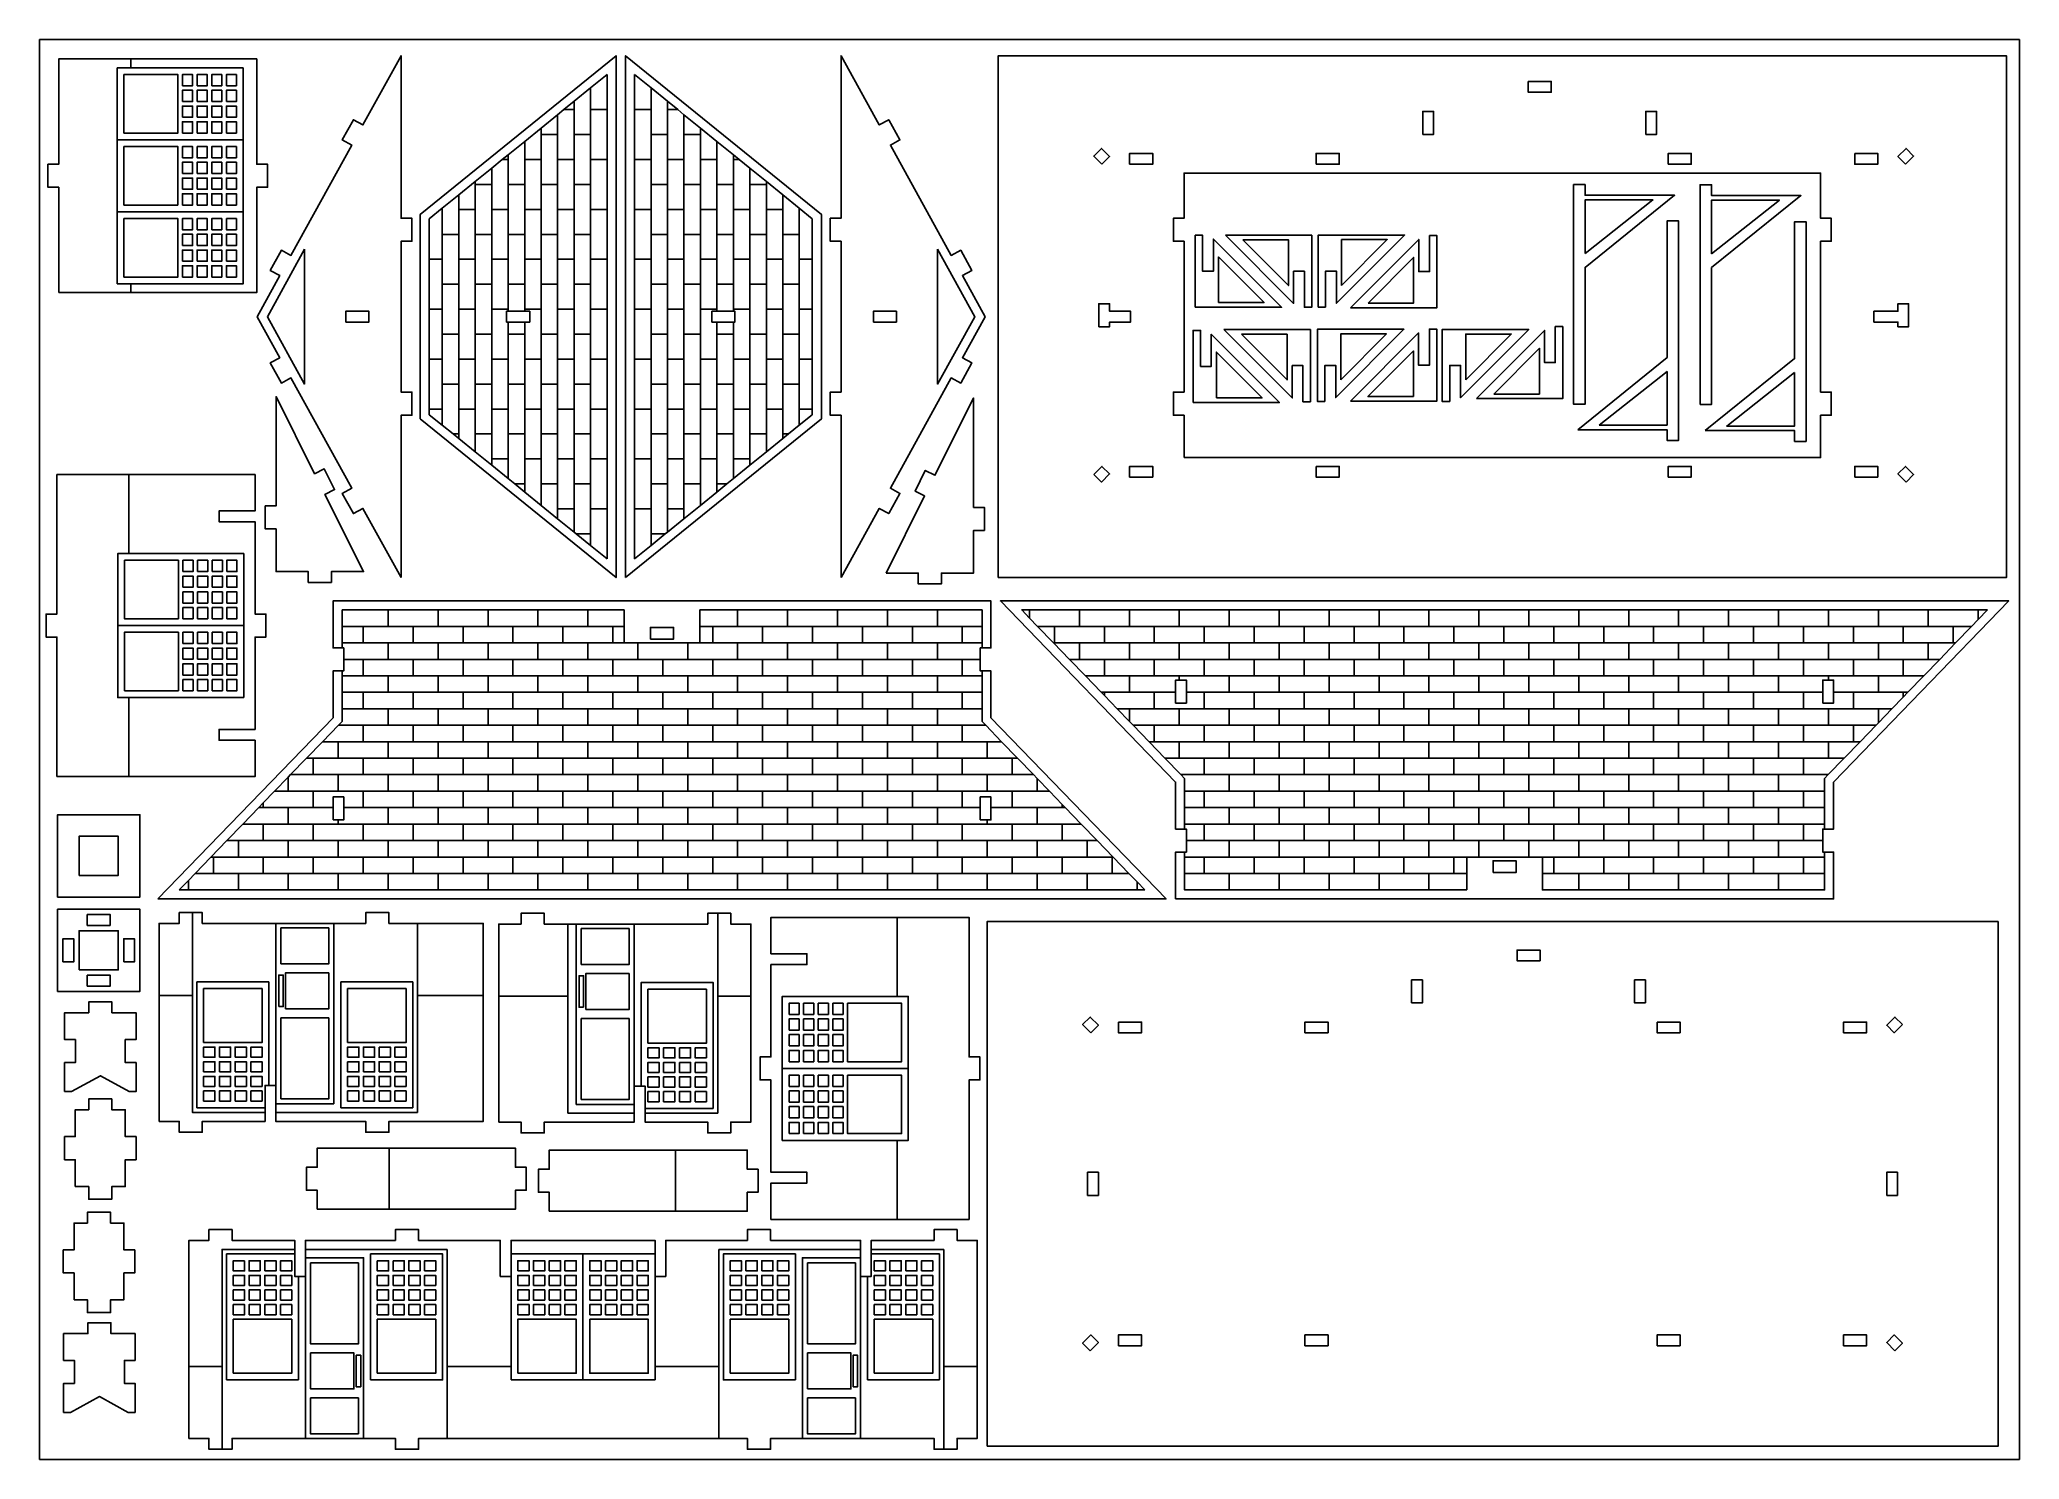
# Model space of a CAD drawing. Extents: x -2.7 to 43.2, y 4.7 to 37.6.
import ezdxf

# ---------------------------------------------------------------- set-up
doc = ezdxf.new("R2010")
doc.units = 0
doc.layers.get('0').update_dxf_attribs({"linetype": 'CONTINUOUS'})
doc.layers.add('ENGRAVING', color=1, linetype='CONTINUOUS')

msp = doc.modelspace()

# ---------------------------------------------------------------- linework, layer by layer
for points in [[(-2.661, 4.677), (-2.661, 37.59), (43.214, 37.59), (43.214, 4.677)], [(5.716, 25.117), (5.716, 28.883), (5.966, 28.883), (5.966, 29.417), (5.716, 29.417), (5.716, 32.916), (5.966, 32.916), (5.966, 33.45), (5.716, 33.45), (5.716, 37.215), (4.83, 35.61), (4.611, 35.731), (4.353, 35.264), (4.572, 35.143), (3.162, 32.586), (2.943, 32.706), (2.685, 32.239), (2.904, 32.118), (2.378, 31.166), (2.904, 30.214), (2.685, 30.093), (2.943, 29.626), (3.162, 29.747), (4.572, 27.19), (4.353, 27.069), (4.611, 26.601), (4.83, 26.722)], [(6.16, 28.795), (6.16, 33.538), (10.697, 37.215), (10.697, 25.117)], [(10.916, 25.117), (10.916, 37.215), (15.453, 33.538), (15.453, 28.795)], [(15.911, 25.117), (15.911, 28.883), (15.661, 28.883), (15.661, 29.417), (15.911, 29.417), (15.911, 32.916), (15.661, 32.916), (15.661, 33.45), (15.911, 33.45), (15.911, 37.215), (16.796, 35.61), (17.015, 35.731), (17.273, 35.264), (17.054, 35.143), (18.465, 32.586), (18.684, 32.706), (18.942, 32.239), (18.723, 32.118), (19.248, 31.166), (18.723, 30.214), (18.942, 30.093), (18.684, 29.626), (18.465, 29.747), (17.054, 27.19), (17.273, 27.069), (17.015, 26.601), (16.796, 26.722)], [(19.551, 25.117), (42.914, 25.117), (42.914, 37.215), (19.551, 37.215)], [(-2.219, 31.724), (-0.551, 31.724), (2.372, 31.724), (2.372, 34.165), (2.622, 34.165), (2.622, 34.699), (2.372, 34.699), (2.372, 37.141), (-0.551, 37.141), (-2.219, 37.141), (-2.219, 34.699), (-2.469, 34.699), (-2.469, 34.165), (-2.219, 34.165)], [(-0.707, 35.423), (0.544, 35.423), (0.544, 36.779), (-0.707, 36.779)], [(0.649, 36.518), (0.649, 36.779), (0.883, 36.779), (0.883, 36.518)], [(0.988, 36.518), (0.988, 36.779), (1.222, 36.779), (1.222, 36.518)], [(1.327, 36.518), (1.327, 36.779), (1.561, 36.779), (1.561, 36.518)], [(1.666, 36.518), (1.666, 36.779), (1.9, 36.779), (1.9, 36.518)], [(0.649, 36.153), (0.649, 36.414), (0.883, 36.414), (0.883, 36.153)], [(0.988, 36.153), (0.988, 36.414), (1.222, 36.414), (1.222, 36.153)], [(1.327, 36.153), (1.327, 36.414), (1.561, 36.414), (1.561, 36.153)], [(1.666, 36.153), (1.666, 36.414), (1.9, 36.414), (1.9, 36.153)], [(31.832, 36.619), (31.832, 36.369), (32.366, 36.369), (32.366, 36.619)], [(0.649, 35.788), (0.649, 36.049), (0.883, 36.049), (0.883, 35.788)], [(0.988, 35.788), (0.988, 36.049), (1.222, 36.049), (1.222, 35.788)], [(1.327, 35.788), (1.327, 36.049), (1.561, 36.049), (1.561, 35.788)], [(1.666, 35.788), (1.666, 36.049), (1.9, 36.049), (1.9, 35.788)], [(29.39, 35.392), (29.39, 35.926), (29.64, 35.926), (29.64, 35.392)], [(34.558, 35.392), (34.558, 35.926), (34.808, 35.926), (34.808, 35.392)], [(0.649, 35.423), (0.649, 35.684), (0.883, 35.684), (0.883, 35.423)], [(0.988, 35.423), (0.988, 35.684), (1.222, 35.684), (1.222, 35.423)], [(1.327, 35.423), (1.327, 35.684), (1.561, 35.684), (1.561, 35.423)], [(1.666, 35.423), (1.666, 35.684), (1.9, 35.684), (1.9, 35.423)], [(0.544, 33.754), (0.544, 35.11), (-0.707, 35.11), (-0.707, 33.754)], [(0.649, 34.85), (0.649, 35.11), (0.883, 35.11), (0.883, 34.85)], [(0.988, 35.11), (1.222, 35.11), (1.222, 34.85), (0.988, 34.85)], [(1.327, 34.85), (1.327, 35.11), (1.561, 35.11), (1.561, 34.85)], [(1.666, 34.85), (1.666, 35.11), (1.9, 35.11), (1.9, 34.85)], [(21.954, 34.7), (22.131, 34.877), (21.942, 35.066), (21.765, 34.889)], [(22.597, 34.7), (22.597, 34.95), (23.131, 34.95), (23.131, 34.7)], [(26.919, 34.7), (26.919, 34.95), (27.453, 34.95), (27.453, 34.7)], [(35.076, 34.7), (35.076, 34.95), (35.61, 34.95), (35.61, 34.7)], [(39.398, 34.95), (39.398, 34.7), (39.932, 34.7), (39.932, 34.95)], [(40.575, 34.7), (40.764, 34.889), (40.587, 35.066), (40.398, 34.877)], [(0.649, 34.484), (0.649, 34.745), (0.883, 34.745), (0.883, 34.484)], [(0.988, 34.484), (0.988, 34.745), (1.222, 34.745), (1.222, 34.484)], [(1.327, 34.484), (1.327, 34.745), (1.561, 34.745), (1.561, 34.484)], [(1.666, 34.484), (1.666, 34.745), (1.9, 34.745), (1.9, 34.484)], [(23.86, 27.902), (23.86, 28.883), (23.61, 28.883), (23.61, 29.417), (23.86, 29.417), (23.86, 32.916), (23.61, 32.916), (23.61, 33.45), (23.86, 33.45), (23.86, 34.495), (38.606, 34.495), (38.606, 33.45), (38.856, 33.45), (38.856, 32.916), (38.606, 32.916), (38.606, 29.417), (38.856, 29.417), (38.856, 28.883), (38.606, 28.883), (38.606, 27.902)], [(0.649, 34.119), (0.649, 34.38), (0.883, 34.38), (0.883, 34.119)], [(0.649, 33.754), (0.649, 34.015), (0.883, 34.015), (0.883, 33.754)], [(0.988, 34.119), (0.988, 34.38), (1.222, 34.38), (1.222, 34.119)], [(0.988, 33.754), (0.988, 34.015), (1.222, 34.015), (1.222, 33.754)], [(1.327, 34.119), (1.327, 34.38), (1.561, 34.38), (1.561, 34.119)], [(1.327, 33.754), (1.327, 34.015), (1.561, 34.015), (1.561, 33.754)], [(1.666, 34.119), (1.666, 34.38), (1.9, 34.38), (1.9, 34.119)], [(1.666, 33.754), (1.666, 34.015), (1.9, 34.015), (1.9, 33.754)], [(32.885, 34.23), (32.885, 29.138), (33.152, 29.138), (33.152, 32.308), (35.223, 33.98), (33.152, 33.98), (33.152, 34.23)], [(35.814, 29.133), (35.814, 34.225), (36.081, 34.225), (36.081, 33.975), (38.152, 33.975), (36.081, 32.304), (36.081, 29.133)], [(33.152, 32.632), (34.724, 33.873), (33.152, 33.873)], [(36.081, 32.627), (37.653, 33.868), (36.081, 33.868)], [(-0.707, 32.086), (-0.707, 33.442), (0.544, 33.442), (0.544, 32.086)], [(0.883, 33.442), (0.883, 33.181), (0.649, 33.181), (0.649, 33.442)], [(0.649, 32.816), (0.649, 33.076), (0.883, 33.076), (0.883, 32.816)], [(0.988, 33.181), (0.988, 33.442), (1.222, 33.442), (1.222, 33.181)], [(0.988, 32.816), (0.988, 33.076), (1.222, 33.076), (1.222, 32.816)], [(1.327, 33.181), (1.327, 33.442), (1.561, 33.442), (1.561, 33.181)], [(1.327, 32.816), (1.327, 33.076), (1.561, 33.076), (1.561, 32.816)], [(1.666, 33.442), (1.9, 33.442), (1.9, 33.181), (1.666, 33.181)], [(1.666, 32.816), (1.666, 33.076), (1.9, 33.076), (1.9, 32.816)], [(24.116, 31.385), (24.116, 33.056), (24.289, 33.056), (24.289, 32.221), (24.539, 32.221), (24.539, 32.967), (26.118, 31.385)], [(24.816, 33.055), (26.396, 31.473), (26.396, 32.219), (26.646, 32.219), (26.646, 31.384), (26.818, 31.384), (26.818, 33.055)], [(27.139, 31.388), (27.139, 32.224), (27.389, 32.224), (27.389, 31.477), (28.969, 33.059), (26.967, 33.059), (26.967, 31.388)], [(27.717, 31.374), (29.297, 32.956), (29.297, 32.21), (29.547, 32.21), (29.547, 33.045), (29.719, 33.045), (29.719, 31.374)], [(32.979, 28.547), (35.05, 30.218), (35.05, 33.388), (35.317, 33.388), (35.317, 28.297), (35.05, 28.297), (35.05, 28.547)], [(35.934, 28.525), (38.005, 28.525), (38.005, 28.275), (38.272, 28.275), (38.272, 33.366), (38.005, 33.366), (38.005, 30.196)], [(0.649, 32.451), (0.649, 32.711), (0.883, 32.711), (0.883, 32.451)], [(0.988, 32.451), (0.988, 32.711), (1.222, 32.711), (1.222, 32.451)], [(1.327, 32.451), (1.327, 32.711), (1.561, 32.711), (1.561, 32.451)], [(1.666, 32.451), (1.666, 32.711), (1.9, 32.711), (1.9, 32.451)], [(25.221, 32.948), (26.277, 32.948), (26.277, 31.887)], [(27.509, 31.892), (28.565, 32.952), (27.509, 32.952)], [(0.649, 32.086), (0.649, 32.346), (0.883, 32.346), (0.883, 32.086)], [(0.988, 32.086), (0.988, 32.346), (1.222, 32.346), (1.222, 32.086)], [(1.327, 32.086), (1.327, 32.346), (1.561, 32.346), (1.561, 32.086)], [(1.666, 32.086), (1.666, 32.346), (1.9, 32.346), (1.9, 32.086)], [(24.658, 31.492), (24.658, 32.553), (25.714, 31.492)], [(28.122, 31.481), (29.177, 31.481), (29.177, 32.542)], [(4.434, 31.041), (4.968, 31.041), (4.968, 31.291), (4.434, 31.291)], [(8.161, 31.041), (8.197, 31.041), (8.579, 31.041), (8.695, 31.041), (8.695, 31.291), (8.579, 31.291), (8.197, 31.291), (8.161, 31.291)], [(12.917, 31.041), (12.917, 31.291), (13.034, 31.291), (13.416, 31.291), (13.451, 31.291), (13.451, 31.041), (13.416, 31.041), (13.034, 31.041)], [(16.658, 31.041), (16.658, 31.291), (17.192, 31.291), (17.192, 31.041)], [(21.881, 30.932), (21.881, 31.466), (22.131, 31.466), (22.131, 31.291), (22.62, 31.291), (22.62, 31.041), (22.131, 31.041), (22.131, 30.932)], [(39.845, 31.041), (39.845, 31.291), (40.398, 31.291), (40.398, 31.466), (40.648, 31.466), (40.648, 30.932), (40.398, 30.932), (40.398, 31.041)], [(24.067, 29.177), (26.069, 29.177), (24.489, 30.759), (24.489, 30.013), (24.239, 30.013), (24.239, 30.848), (24.067, 30.848)], [(24.783, 30.867), (26.363, 29.284), (26.363, 30.031), (26.613, 30.031), (26.613, 29.195), (26.785, 29.195), (26.785, 30.867)], [(25.188, 30.76), (26.244, 30.76), (26.244, 29.699)], [(27.121, 29.202), (27.121, 30.038), (27.371, 30.038), (27.371, 29.291), (28.951, 30.874), (26.949, 30.874), (26.949, 29.202)], [(27.49, 29.706), (28.546, 30.767), (27.49, 30.767)], [(27.713, 29.206), (29.293, 30.789), (29.293, 30.042), (29.543, 30.042), (29.543, 30.878), (29.715, 30.878), (29.715, 29.206)], [(30.014, 29.199), (29.842, 29.199), (29.842, 30.871), (31.844, 30.871), (30.264, 29.289), (30.264, 30.035), (30.014, 30.035)], [(30.384, 29.703), (31.439, 30.764), (30.384, 30.764)], [(30.631, 29.266), (32.211, 30.848), (32.211, 30.101), (32.461, 30.101), (32.461, 30.937), (32.633, 30.937), (32.633, 29.266)], [(24.608, 29.284), (24.608, 30.345), (25.664, 29.284)], [(29.173, 29.313), (29.173, 30.374), (28.117, 29.313)], [(31.035, 29.373), (32.091, 29.373), (32.091, 30.433)], [(33.478, 28.654), (35.05, 28.654), (35.05, 29.894)], [(38.005, 29.872), (36.433, 28.632), (38.005, 28.632)], [(3.565, 25.007), (4.099, 25.007), (4.099, 25.257), (4.846, 25.257), (3.951, 27.048), (4.175, 27.159), (3.936, 27.637), (3.712, 27.525), (2.817, 29.315), (2.817, 26.78), (2.567, 26.78), (2.567, 26.246), (2.817, 26.246), (2.817, 25.257), (3.565, 25.257)], [(16.952, 25.221), (17.7, 25.221), (17.7, 24.971), (18.234, 24.971), (18.234, 25.221), (18.981, 25.221), (18.981, 26.21), (19.231, 26.21), (19.231, 26.744), (18.981, 26.744), (18.981, 29.279), (18.086, 27.489), (17.862, 27.601), (17.624, 27.123), (17.847, 27.011)], [(21.765, 27.508), (21.942, 27.331), (22.131, 27.52), (21.954, 27.697)], [(22.597, 27.447), (23.131, 27.447), (23.131, 27.697), (22.597, 27.697)], [(26.919, 27.697), (26.919, 27.447), (27.453, 27.447), (27.453, 27.697)], [(35.076, 27.447), (35.61, 27.447), (35.61, 27.697), (35.076, 27.697)], [(39.398, 27.447), (39.932, 27.447), (39.932, 27.697), (39.398, 27.697)], [(40.587, 27.331), (40.398, 27.52), (40.575, 27.697), (40.764, 27.508)], [(-2.26, 20.505), (-2.26, 23.739), (-2.51, 23.739), (-2.51, 24.273), (-2.26, 24.273), (-2.26, 27.508), (-0.591, 27.508), (2.331, 27.508), (2.331, 26.664), (1.496, 26.664), (1.496, 26.414), (2.331, 26.414), (2.331, 24.273), (2.581, 24.273), (2.581, 23.739), (2.331, 23.739), (2.331, 21.598), (1.496, 21.598), (1.496, 21.348), (2.331, 21.348), (2.331, 20.505), (-0.591, 20.505)], [(-0.696, 25.519), (-0.696, 24.163), (0.556, 24.163), (0.556, 25.519)], [(0.66, 25.258), (0.66, 25.519), (0.895, 25.519), (0.895, 25.258)], [(0.999, 25.258), (0.999, 25.519), (1.234, 25.519), (1.234, 25.258)], [(1.338, 25.258), (1.338, 25.519), (1.573, 25.519), (1.573, 25.258)], [(1.677, 25.258), (1.677, 25.519), (1.912, 25.519), (1.912, 25.258)], [(0.66, 24.893), (0.66, 25.154), (0.895, 25.154), (0.895, 24.893)], [(0.66, 24.528), (0.66, 24.788), (0.895, 24.788), (0.895, 24.528)], [(0.999, 24.893), (0.999, 25.154), (1.234, 25.154), (1.234, 24.893)], [(0.999, 24.528), (0.999, 24.788), (1.234, 24.788), (1.234, 24.528)], [(1.338, 24.893), (1.338, 25.154), (1.573, 25.154), (1.573, 24.893)], [(1.338, 24.528), (1.338, 24.788), (1.573, 24.788), (1.573, 24.528)], [(1.677, 24.893), (1.677, 25.154), (1.912, 25.154), (1.912, 24.893)], [(1.677, 24.528), (1.677, 24.788), (1.912, 24.788), (1.912, 24.528)], [(0.08, 17.668), (23.442, 17.668), (19.384, 21.868), (19.384, 22.956), (19.176, 22.956), (19.134, 22.956), (19.134, 23.223), (19.134, 23.49), (19.176, 23.49), (19.384, 23.49), (19.384, 24.577), (4.138, 24.577), (4.138, 23.49), (4.347, 23.49), (4.388, 23.49), (4.388, 23.223), (4.388, 22.956), (4.347, 22.956), (4.138, 22.956), (4.138, 21.868)], [(0.66, 24.163), (0.66, 24.423), (0.895, 24.423), (0.895, 24.163)], [(0.999, 24.163), (0.999, 24.423), (1.234, 24.423), (1.234, 24.163)], [(1.338, 24.163), (1.338, 24.423), (1.573, 24.423), (1.573, 24.163)], [(1.677, 24.163), (1.677, 24.423), (1.912, 24.423), (1.912, 24.163)], [(23.663, 17.669), (23.663, 18.756), (23.871, 18.756), (23.913, 18.756), (23.913, 19.023), (23.913, 19.29), (23.871, 19.29), (23.663, 19.29), (23.663, 20.377), (19.604, 24.577), (42.967, 24.577), (38.909, 20.377), (38.909, 19.29), (38.7, 19.29), (38.659, 19.29), (38.659, 19.023), (38.659, 18.756), (38.7, 18.756), (38.909, 18.756), (38.909, 17.669)], [(11.494, 23.693), (11.494, 23.965), (12.028, 23.965), (12.028, 23.693)], [(-0.696, 22.494), (-0.696, 23.85), (0.556, 23.85), (0.556, 22.494)], [(0.66, 23.589), (0.66, 23.85), (0.895, 23.85), (0.895, 23.589)], [(0.66, 23.224), (0.66, 23.485), (0.895, 23.485), (0.895, 23.224)], [(0.999, 23.589), (0.999, 23.85), (1.234, 23.85), (1.234, 23.589)], [(0.999, 23.224), (0.999, 23.485), (1.234, 23.485), (1.234, 23.224)], [(1.338, 23.589), (1.338, 23.85), (1.573, 23.85), (1.573, 23.589)], [(1.338, 23.224), (1.338, 23.485), (1.573, 23.485), (1.573, 23.224)], [(1.677, 23.589), (1.677, 23.85), (1.912, 23.85), (1.912, 23.589)], [(1.677, 23.224), (1.677, 23.485), (1.912, 23.485), (1.912, 23.224)], [(0.66, 22.859), (0.66, 23.12), (0.895, 23.12), (0.895, 22.859)], [(0.999, 22.859), (0.999, 23.12), (1.234, 23.12), (1.234, 22.859)], [(1.338, 22.859), (1.338, 23.12), (1.573, 23.12), (1.573, 22.859)], [(1.677, 22.859), (1.677, 23.12), (1.912, 23.12), (1.912, 22.859)], [(0.66, 22.494), (0.66, 22.755), (0.895, 22.755), (0.895, 22.494)], [(0.999, 22.494), (0.999, 22.755), (1.234, 22.755), (1.234, 22.494)], [(1.338, 22.494), (1.338, 22.755), (1.573, 22.755), (1.573, 22.494)], [(1.677, 22.494), (1.677, 22.755), (1.912, 22.755), (1.912, 22.494)], [(23.663, 22.21), (23.663, 22.46), (23.663, 22.744), (23.748, 22.744), (23.913, 22.744), (23.913, 22.46), (23.913, 22.21)], [(38.659, 22.21), (38.659, 22.46), (38.659, 22.744), (38.789, 22.744), (38.909, 22.744), (38.909, 22.21)], [(4.138, 19.501), (4.138, 19.786), (4.138, 20.035), (4.388, 20.035), (4.388, 19.786), (4.388, 19.501), (4.258, 19.501)], [(19.134, 19.501), (19.134, 19.786), (19.134, 20.035), (19.384, 20.035), (19.384, 19.786), (19.384, 19.501), (19.299, 19.501)], [(-2.245, 17.714), (-0.338, 17.714), (-0.338, 19.621), (-2.245, 19.621)], [(-1.745, 18.214), (-1.745, 19.121), (-0.838, 19.121), (-0.838, 18.214)], [(31.019, 18.28), (31.019, 18.553), (31.553, 18.553), (31.553, 18.28)], [(-2.245, 15.525), (-0.338, 15.525), (-0.338, 17.432), (-2.245, 17.432)], [(-1.025, 17.057), (-1.025, 17.307), (-1.559, 17.307), (-1.559, 17.057)], [(0.109, 12.511), (0.109, 15.434), (0.109, 17.103), (0.575, 17.103), (0.575, 17.353), (0.878, 17.353), (1.109, 17.353), (1.109, 17.103), (2.812, 17.103), (4.159, 17.103), (4.898, 17.103), (4.898, 17.353), (5.432, 17.353), (5.432, 17.103), (6.093, 17.103), (7.619, 17.103), (7.619, 12.511), (5.432, 12.511), (5.432, 12.261), (4.898, 12.261), (4.898, 12.511), (2.812, 12.511), (2.812, 12.722), (2.812, 12.916), (2.812, 13.347), (2.651, 13.347), (2.562, 13.347), (2.562, 12.827), (2.562, 12.722), (2.562, 12.511), (1.109, 12.511), (1.109, 12.261), (0.575, 12.261), (0.575, 12.511)], [(7.979, 12.496), (7.979, 15.419), (7.979, 17.088), (8.497, 17.088), (8.497, 17.338), (9.031, 17.338), (9.031, 17.088), (9.577, 17.088), (9.77, 17.088), (11.117, 17.088), (12.82, 17.088), (12.82, 17.338), (13.051, 17.338), (13.354, 17.338), (13.354, 17.088), (13.82, 17.088), (13.82, 15.419), (13.82, 12.496), (13.354, 12.496), (13.354, 12.246), (12.82, 12.246), (12.82, 12.496), (11.367, 12.496), (11.367, 12.707), (11.367, 12.812), (11.367, 13.332), (11.278, 13.332), (11.117, 13.332), (11.117, 12.901), (11.117, 12.707), (11.117, 12.496), (9.031, 12.496), (9.031, 12.246), (8.497, 12.246), (8.497, 12.496)], [(14.284, 10.239), (14.284, 11.083), (15.12, 11.083), (15.12, 11.333), (14.284, 11.333), (14.284, 13.474), (14.034, 13.474), (14.034, 14.008), (14.284, 14.008), (14.284, 16.149), (15.12, 16.149), (15.12, 16.399), (14.284, 16.399), (14.284, 17.242), (17.207, 17.242), (18.876, 17.242), (18.876, 14.008), (19.126, 14.008), (19.126, 13.474), (18.876, 13.474), (18.876, 10.239), (17.207, 10.239)], [(19.292, 4.983), (19.292, 17.146), (42.719, 17.146), (42.719, 4.983)], [(-2.12, 16.211), (-2.12, 16.745), (-1.87, 16.745), (-1.87, 16.211)], [(-1.745, 16.025), (-1.745, 16.932), (-0.838, 16.932), (-0.838, 16.025)], [(-0.713, 16.211), (-0.713, 16.745), (-0.463, 16.745), (-0.463, 16.211)], [(32.107, 16.235), (32.107, 16.485), (31.573, 16.485), (31.573, 16.235)], [(-1.559, 15.9), (-1.559, 15.65), (-1.025, 15.65), (-1.025, 15.9)], [(29.131, 15.259), (29.131, 15.793), (29.381, 15.793), (29.381, 15.259)], [(34.548, 15.259), (34.548, 15.793), (34.298, 15.793), (34.298, 15.259)], [(-2.082, 13.203), (-2.082, 13.875), (-1.832, 13.875), (-1.832, 14.409), (-2.082, 14.409), (-2.082, 15.032), (-1.521, 15.032), (-1.521, 15.282), (-0.987, 15.282), (-0.987, 15.032), (-0.425, 15.032), (-0.425, 14.409), (-0.675, 14.409), (-0.675, 13.875), (-0.425, 13.875), (-0.425, 13.203), (-0.586, 13.203), (-1.254, 13.572), (-1.921, 13.203)], [(1.139, 14.339), (2.495, 14.339), (2.495, 15.591), (1.139, 15.591)], [(4.477, 14.339), (5.832, 14.339), (5.832, 15.591), (4.477, 15.591)], [(11.434, 14.324), (12.79, 14.324), (12.79, 15.575), (11.434, 15.575)], [(14.704, 14.992), (14.704, 15.253), (14.939, 15.253), (14.939, 14.992)], [(15.043, 14.992), (15.043, 15.253), (15.278, 15.253), (15.278, 14.992)], [(15.382, 14.992), (15.382, 15.253), (15.617, 15.253), (15.617, 14.992)], [(15.721, 14.992), (15.721, 15.253), (15.955, 15.253), (15.955, 14.992)], [(16.06, 13.897), (16.06, 15.253), (17.311, 15.253), (17.311, 13.897)], [(14.704, 14.627), (14.704, 14.888), (14.939, 14.888), (14.939, 14.627)], [(15.043, 14.627), (15.043, 14.888), (15.278, 14.888), (15.278, 14.627)], [(15.382, 14.627), (15.382, 14.888), (15.617, 14.888), (15.617, 14.627)], [(15.721, 14.627), (15.721, 14.888), (15.955, 14.888), (15.955, 14.627)], [(21.695, 14.566), (21.506, 14.755), (21.683, 14.932), (21.872, 14.743)], [(22.338, 14.816), (22.338, 14.566), (22.872, 14.566), (22.872, 14.816)], [(26.66, 14.566), (26.66, 14.816), (27.194, 14.816), (27.194, 14.566)], [(34.817, 14.816), (34.817, 14.566), (35.351, 14.566), (35.351, 14.816)], [(39.139, 14.566), (39.673, 14.566), (39.673, 14.816), (39.139, 14.816)], [(40.505, 14.755), (40.328, 14.932), (40.139, 14.743), (40.316, 14.566)], [(1.139, 14), (1.4, 14), (1.4, 14.235), (1.139, 14.235)], [(1.504, 14), (1.765, 14), (1.765, 14.235), (1.504, 14.235)], [(1.869, 14), (2.13, 14), (2.13, 14.235), (1.869, 14.235)], [(2.234, 14), (2.495, 14), (2.495, 14.235), (2.234, 14.235)], [(4.477, 14), (4.737, 14), (4.737, 14.235), (4.477, 14.235)], [(4.842, 14), (5.102, 14), (5.102, 14.235), (4.842, 14.235)], [(5.207, 14.235), (5.207, 14), (5.467, 14), (5.467, 14.235)], [(5.572, 14), (5.832, 14), (5.832, 14.235), (5.572, 14.235)], [(14.704, 14.262), (14.704, 14.523), (14.939, 14.523), (14.939, 14.262)], [(15.043, 14.262), (15.043, 14.523), (15.278, 14.523), (15.278, 14.262)], [(15.382, 14.262), (15.382, 14.523), (15.617, 14.523), (15.617, 14.262)], [(15.721, 14.262), (15.721, 14.523), (15.955, 14.523), (15.955, 14.262)], [(1.139, 13.661), (1.4, 13.661), (1.4, 13.896), (1.139, 13.896)], [(1.504, 13.661), (1.765, 13.661), (1.765, 13.896), (1.504, 13.896)], [(1.869, 13.661), (2.13, 13.661), (2.13, 13.896), (1.869, 13.896)], [(2.234, 13.661), (2.495, 13.661), (2.495, 13.896), (2.234, 13.896)], [(4.477, 13.896), (4.477, 13.661), (4.737, 13.661), (4.737, 13.896)], [(4.842, 13.661), (5.102, 13.661), (5.102, 13.896), (4.842, 13.896)], [(5.207, 13.661), (5.467, 13.661), (5.467, 13.896), (5.207, 13.896)], [(5.572, 13.661), (5.832, 13.661), (5.832, 13.896), (5.572, 13.896)], [(11.434, 13.985), (11.695, 13.985), (11.695, 14.22), (11.434, 14.22)], [(11.434, 13.646), (11.695, 13.646), (11.695, 13.881), (11.434, 13.881)], [(11.799, 13.985), (12.06, 13.985), (12.06, 14.22), (11.799, 14.22)], [(11.799, 13.646), (12.06, 13.646), (12.06, 13.881), (11.799, 13.881)], [(12.165, 14.22), (12.165, 13.985), (12.425, 13.985), (12.425, 14.22)], [(12.165, 13.881), (12.165, 13.646), (12.425, 13.646), (12.425, 13.881)], [(12.79, 13.985), (12.79, 14.22), (12.53, 14.22), (12.53, 13.985)], [(12.53, 13.881), (12.53, 13.646), (12.79, 13.646), (12.79, 13.881)], [(14.704, 13.897), (14.704, 14.158), (14.939, 14.158), (14.939, 13.897)], [(15.043, 13.897), (15.043, 14.158), (15.278, 14.158), (15.278, 13.897)], [(15.382, 13.897), (15.382, 14.158), (15.617, 14.158), (15.617, 13.897)], [(15.721, 13.897), (15.721, 14.158), (15.955, 14.158), (15.955, 13.897)], [(1.139, 13.322), (1.4, 13.322), (1.4, 13.557), (1.139, 13.557)], [(1.504, 13.322), (1.765, 13.322), (1.765, 13.557), (1.504, 13.557)], [(1.869, 13.322), (2.13, 13.322), (2.13, 13.557), (1.869, 13.557)], [(2.234, 13.322), (2.234, 13.557), (2.495, 13.557), (2.495, 13.322)], [(4.477, 13.322), (4.737, 13.322), (4.737, 13.557), (4.477, 13.557)], [(4.842, 13.322), (5.102, 13.322), (5.102, 13.557), (4.842, 13.557)], [(5.207, 13.322), (5.467, 13.322), (5.467, 13.557), (5.207, 13.557)], [(5.572, 13.557), (5.572, 13.322), (5.832, 13.322), (5.832, 13.557)], [(11.434, 13.542), (11.434, 13.307), (11.695, 13.307), (11.695, 13.542)], [(11.799, 13.307), (12.06, 13.307), (12.06, 13.542), (11.799, 13.542)], [(12.165, 13.307), (12.425, 13.307), (12.425, 13.542), (12.165, 13.542)], [(12.53, 13.307), (12.79, 13.307), (12.79, 13.542), (12.53, 13.542)], [(14.704, 13.323), (14.704, 13.584), (14.939, 13.584), (14.939, 13.323)], [(15.043, 13.323), (15.043, 13.584), (15.278, 13.584), (15.278, 13.323)], [(15.382, 13.323), (15.382, 13.584), (15.617, 13.584), (15.617, 13.323)], [(15.721, 13.323), (15.721, 13.584), (15.955, 13.584), (15.955, 13.323)], [(16.06, 13.584), (16.06, 12.228), (17.311, 12.228), (17.311, 13.584)], [(-1.834, 11.002), (-1.834, 11.625), (-2.084, 11.625), (-2.084, 12.159), (-1.834, 12.159), (-1.834, 12.782), (-1.522, 12.782), (-1.522, 13.032), (-0.988, 13.032), (-0.988, 12.782), (-0.677, 12.782), (-0.677, 12.159), (-0.427, 12.159), (-0.427, 11.625), (-0.677, 11.625), (-0.677, 11.002), (-0.988, 11.002), (-0.988, 10.707), (-1.522, 10.707), (-1.522, 11.002)], [(1.139, 12.983), (1.4, 12.983), (1.4, 13.218), (1.139, 13.218)], [(1.504, 12.983), (1.765, 12.983), (1.765, 13.218), (1.504, 13.218)], [(1.869, 12.983), (2.13, 12.983), (2.13, 13.218), (1.869, 13.218)], [(2.234, 12.983), (2.495, 12.983), (2.495, 13.218), (2.234, 13.218)], [(4.477, 12.983), (4.737, 12.983), (4.737, 13.218), (4.477, 13.218)], [(4.842, 12.983), (5.102, 12.983), (5.102, 13.218), (4.842, 13.218)], [(5.207, 12.983), (5.467, 12.983), (5.467, 13.218), (5.207, 13.218)], [(5.572, 12.983), (5.832, 12.983), (5.832, 13.218), (5.572, 13.218)], [(11.434, 13.203), (11.434, 12.968), (11.695, 12.968), (11.695, 13.203)], [(11.799, 12.968), (12.06, 12.968), (12.06, 13.203), (11.799, 13.203)], [(12.165, 12.968), (12.425, 12.968), (12.425, 13.203), (12.165, 13.203)], [(12.53, 12.968), (12.79, 12.968), (12.79, 13.203), (12.53, 13.203)], [(14.704, 12.958), (14.704, 13.219), (14.939, 13.219), (14.939, 12.958)], [(14.704, 12.593), (14.704, 12.854), (14.939, 12.854), (14.939, 12.593)], [(15.043, 12.958), (15.043, 13.219), (15.278, 13.219), (15.278, 12.958)], [(15.043, 12.593), (15.043, 12.854), (15.278, 12.854), (15.278, 12.593)], [(15.382, 12.958), (15.382, 13.219), (15.617, 13.219), (15.617, 12.958)], [(15.382, 12.593), (15.382, 12.854), (15.617, 12.854), (15.617, 12.593)], [(15.721, 12.958), (15.721, 13.219), (15.955, 13.219), (15.955, 12.958)], [(15.721, 12.593), (15.721, 12.854), (15.955, 12.854), (15.955, 12.593)], [(14.704, 12.228), (14.704, 12.489), (14.939, 12.489), (14.939, 12.228)], [(15.043, 12.228), (15.043, 12.489), (15.278, 12.489), (15.278, 12.228)], [(15.382, 12.228), (15.382, 12.489), (15.617, 12.489), (15.617, 12.228)], [(15.721, 12.228), (15.721, 12.489), (15.955, 12.489), (15.955, 12.228)], [(3.773, 10.474), (3.773, 10.916), (3.523, 10.916), (3.523, 11.45), (3.773, 11.45), (3.773, 11.893), (5.442, 11.893), (8.364, 11.893), (8.364, 11.45), (8.614, 11.45), (8.614, 10.916), (8.364, 10.916), (8.364, 10.474), (5.442, 10.474)], [(9.147, 10.429), (9.147, 10.871), (8.897, 10.871), (8.897, 11.405), (9.147, 11.405), (9.147, 11.848), (12.07, 11.848), (13.738, 11.848), (13.738, 11.405), (13.988, 11.405), (13.988, 10.871), (13.738, 10.871), (13.738, 10.429), (12.07, 10.429)], [(21.622, 10.798), (21.622, 11.332), (21.872, 11.332), (21.872, 10.798)], [(40.139, 10.798), (40.139, 11.332), (40.389, 11.332), (40.389, 10.798)], [(-1.863, 8.377), (-1.552, 8.377), (-1.552, 8.082), (-1.018, 8.082), (-1.018, 8.377), (-0.706, 8.377), (-0.706, 9), (-0.456, 9), (-0.456, 9.534), (-0.706, 9.534), (-0.706, 10.157), (-1.018, 10.157), (-1.018, 10.407), (-1.552, 10.407), (-1.552, 10.157), (-1.863, 10.157), (-1.863, 9.534), (-2.113, 9.534), (-2.113, 9), (-1.863, 9)], [(0.797, 5.163), (0.797, 6.832), (0.797, 9.755), (1.263, 9.755), (1.263, 10.005), (1.797, 10.005), (1.797, 9.755), (3.25, 9.755), (3.25, 9.544), (3.25, 9.439), (3.25, 8.919), (3.339, 8.919), (3.5, 8.919), (3.5, 9.35), (3.5, 9.544), (3.5, 9.755), (5.585, 9.755), (5.585, 10.005), (6.119, 10.005), (6.119, 9.755), (8.012, 9.755), (8.012, 8.919), (8.262, 8.919), (8.262, 9.755), (11.599, 9.755), (11.599, 9.439), (11.599, 8.919), (11.849, 8.919), (11.849, 9.755), (13.742, 9.755), (13.742, 10.005), (14.276, 10.005), (14.276, 9.755), (16.361, 9.755), (16.361, 8.919), (16.522, 8.919), (16.611, 8.919), (16.611, 9.439), (16.611, 9.544), (16.611, 9.755), (18.064, 9.755), (18.064, 10.005), (18.598, 10.005), (18.598, 9.755), (19.064, 9.755), (19.064, 6.832), (19.064, 5.163), (18.598, 5.163), (18.598, 4.913), (18.295, 4.913), (18.064, 4.913), (18.064, 5.163), (16.361, 5.163), (15.014, 5.163), (14.276, 5.163), (14.276, 4.913), (13.742, 4.913), (13.742, 5.163), (13.08, 5.163), (6.781, 5.163), (6.119, 5.163), (6.119, 4.913), (5.585, 4.913), (5.585, 5.163), (4.847, 5.163), (3.5, 5.163), (1.797, 5.163), (1.797, 4.913), (1.566, 4.913), (1.263, 4.913), (1.263, 5.163)], [(2.087, 9.283), (1.826, 9.283), (1.826, 9.048), (2.087, 9.048)], [(2.452, 9.048), (2.452, 9.283), (2.192, 9.283), (2.192, 9.048)], [(2.557, 9.048), (2.817, 9.048), (2.817, 9.283), (2.557, 9.283)], [(2.922, 9.048), (3.182, 9.048), (3.182, 9.283), (2.922, 9.283)], [(5.164, 9.283), (5.164, 9.048), (5.425, 9.048), (5.425, 9.283)], [(5.529, 9.283), (5.529, 9.048), (5.79, 9.048), (5.79, 9.283)], [(5.894, 9.048), (6.155, 9.048), (6.155, 9.283), (5.894, 9.283)], [(6.259, 9.048), (6.52, 9.048), (6.52, 9.283), (6.259, 9.283)], [(8.418, 9.048), (8.679, 9.048), (8.679, 9.283), (8.418, 9.283)], [(8.783, 9.048), (9.044, 9.048), (9.044, 9.283), (8.783, 9.283)], [(9.148, 9.048), (9.409, 9.048), (9.409, 9.283), (9.148, 9.283)], [(9.513, 9.048), (9.774, 9.048), (9.774, 9.283), (9.513, 9.283)], [(10.087, 9.048), (10.348, 9.048), (10.348, 9.283), (10.087, 9.283)], [(10.452, 9.048), (10.713, 9.048), (10.713, 9.283), (10.452, 9.283)], [(10.817, 9.048), (11.078, 9.048), (11.078, 9.283), (10.817, 9.283)], [(11.182, 9.048), (11.443, 9.048), (11.443, 9.283), (11.182, 9.283)], [(13.341, 9.048), (13.602, 9.048), (13.602, 9.283), (13.341, 9.283)], [(13.706, 9.048), (13.967, 9.048), (13.967, 9.283), (13.706, 9.283)], [(14.071, 9.048), (14.332, 9.048), (14.332, 9.283), (14.071, 9.283)], [(14.436, 9.048), (14.697, 9.048), (14.697, 9.283), (14.436, 9.283)], [(16.679, 9.048), (16.939, 9.048), (16.939, 9.283), (16.679, 9.283)], [(17.044, 9.048), (17.304, 9.048), (17.304, 9.283), (17.044, 9.283)], [(17.409, 9.048), (17.669, 9.048), (17.669, 9.283), (17.409, 9.283)], [(17.774, 9.048), (18.034, 9.048), (18.034, 9.283), (17.774, 9.283)], [(1.826, 8.709), (2.087, 8.709), (2.087, 8.944), (1.826, 8.944)], [(2.192, 8.709), (2.452, 8.709), (2.452, 8.944), (2.192, 8.944)], [(2.817, 8.709), (2.817, 8.944), (2.557, 8.944), (2.557, 8.709)], [(2.922, 8.709), (3.182, 8.709), (3.182, 8.944), (2.922, 8.944)], [(5.164, 8.709), (5.425, 8.709), (5.425, 8.944), (5.164, 8.944)], [(5.529, 8.709), (5.79, 8.709), (5.79, 8.944), (5.529, 8.944)], [(5.894, 8.709), (6.155, 8.709), (6.155, 8.944), (5.894, 8.944)], [(6.259, 8.709), (6.52, 8.709), (6.52, 8.944), (6.259, 8.944)], [(8.418, 8.709), (8.679, 8.709), (8.679, 8.944), (8.418, 8.944)], [(8.783, 8.709), (9.044, 8.709), (9.044, 8.944), (8.783, 8.944)], [(9.148, 8.709), (9.409, 8.709), (9.409, 8.944), (9.148, 8.944)], [(9.513, 8.709), (9.774, 8.709), (9.774, 8.944), (9.513, 8.944)], [(10.087, 8.709), (10.348, 8.709), (10.348, 8.944), (10.087, 8.944)], [(10.452, 8.709), (10.713, 8.709), (10.713, 8.944), (10.452, 8.944)], [(10.817, 8.709), (11.078, 8.709), (11.078, 8.944), (10.817, 8.944)], [(11.182, 8.709), (11.443, 8.709), (11.443, 8.944), (11.182, 8.944)], [(13.341, 8.709), (13.602, 8.709), (13.602, 8.944), (13.341, 8.944)], [(13.706, 8.944), (13.706, 8.709), (13.967, 8.709), (13.967, 8.944)], [(14.071, 8.709), (14.332, 8.709), (14.332, 8.944), (14.071, 8.944)], [(14.436, 8.709), (14.697, 8.709), (14.697, 8.944), (14.436, 8.944)], [(16.679, 8.709), (16.939, 8.709), (16.939, 8.944), (16.679, 8.944)], [(17.044, 8.709), (17.304, 8.709), (17.304, 8.944), (17.044, 8.944)], [(17.409, 8.709), (17.669, 8.709), (17.669, 8.944), (17.409, 8.944)], [(17.774, 8.709), (18.034, 8.709), (18.034, 8.944), (17.774, 8.944)], [(1.826, 8.37), (2.087, 8.37), (2.087, 8.605), (1.826, 8.605)], [(1.826, 8.031), (2.087, 8.031), (2.087, 8.266), (1.826, 8.266)], [(2.192, 8.37), (2.452, 8.37), (2.452, 8.605), (2.192, 8.605)], [(2.192, 8.031), (2.452, 8.031), (2.452, 8.266), (2.192, 8.266)], [(2.557, 8.605), (2.557, 8.37), (2.817, 8.37), (2.817, 8.605)], [(2.557, 8.031), (2.817, 8.031), (2.817, 8.266), (2.557, 8.266)], [(2.922, 8.605), (2.922, 8.37), (3.182, 8.37), (3.182, 8.605)], [(2.922, 8.031), (3.182, 8.031), (3.182, 8.266), (2.922, 8.266)], [(5.164, 8.37), (5.425, 8.37), (5.425, 8.605), (5.164, 8.605)], [(5.164, 8.031), (5.425, 8.031), (5.425, 8.266), (5.164, 8.266)], [(5.529, 8.37), (5.79, 8.37), (5.79, 8.605), (5.529, 8.605)], [(5.529, 8.031), (5.79, 8.031), (5.79, 8.266), (5.529, 8.266)], [(5.894, 8.605), (5.894, 8.37), (6.155, 8.37), (6.155, 8.605)], [(5.894, 8.031), (6.155, 8.031), (6.155, 8.266), (5.894, 8.266)], [(6.259, 8.37), (6.52, 8.37), (6.52, 8.605), (6.259, 8.605)], [(6.259, 8.031), (6.52, 8.031), (6.52, 8.266), (6.259, 8.266)], [(8.418, 8.37), (8.679, 8.37), (8.679, 8.605), (8.418, 8.605)], [(8.418, 8.031), (8.679, 8.031), (8.679, 8.266), (8.418, 8.266)], [(8.783, 8.37), (9.044, 8.37), (9.044, 8.605), (8.783, 8.605)], [(8.783, 8.031), (9.044, 8.031), (9.044, 8.266), (8.783, 8.266)], [(9.148, 8.37), (9.409, 8.37), (9.409, 8.605), (9.148, 8.605)], [(9.148, 8.031), (9.409, 8.031), (9.409, 8.266), (9.148, 8.266)], [(9.513, 8.37), (9.774, 8.37), (9.774, 8.605), (9.513, 8.605)], [(9.513, 8.031), (9.774, 8.031), (9.774, 8.266), (9.513, 8.266)], [(10.087, 8.37), (10.348, 8.37), (10.348, 8.605), (10.087, 8.605)], [(10.087, 8.031), (10.348, 8.031), (10.348, 8.266), (10.087, 8.266)], [(10.452, 8.605), (10.452, 8.37), (10.713, 8.37), (10.713, 8.605)], [(10.452, 8.031), (10.713, 8.031), (10.713, 8.266), (10.452, 8.266)], [(10.817, 8.37), (11.078, 8.37), (11.078, 8.605), (10.817, 8.605)], [(10.817, 8.031), (11.078, 8.031), (11.078, 8.266), (10.817, 8.266)], [(11.182, 8.37), (11.443, 8.37), (11.443, 8.605), (11.182, 8.605)], [(11.182, 8.031), (11.443, 8.031), (11.443, 8.266), (11.182, 8.266)], [(13.341, 8.37), (13.602, 8.37), (13.602, 8.605), (13.341, 8.605)], [(13.341, 8.031), (13.602, 8.031), (13.602, 8.266), (13.341, 8.266)], [(13.706, 8.37), (13.967, 8.37), (13.967, 8.605), (13.706, 8.605)], [(13.706, 8.031), (13.967, 8.031), (13.967, 8.266), (13.706, 8.266)], [(14.071, 8.37), (14.332, 8.37), (14.332, 8.605), (14.071, 8.605)], [(14.071, 8.031), (14.332, 8.031), (14.332, 8.266), (14.071, 8.266)], [(14.436, 8.37), (14.697, 8.37), (14.697, 8.605), (14.436, 8.605)], [(14.436, 8.031), (14.697, 8.031), (14.697, 8.266), (14.436, 8.266)], [(16.679, 8.37), (16.939, 8.37), (16.939, 8.605), (16.679, 8.605)], [(16.679, 8.031), (16.939, 8.031), (16.939, 8.266), (16.679, 8.266)], [(17.304, 8.37), (17.304, 8.605), (17.044, 8.605), (17.044, 8.37)], [(17.044, 8.031), (17.304, 8.031), (17.304, 8.266), (17.044, 8.266)], [(17.409, 8.37), (17.669, 8.37), (17.669, 8.605), (17.409, 8.605)], [(17.669, 8.031), (17.669, 8.266), (17.409, 8.266), (17.409, 8.031)], [(17.774, 8.37), (18.034, 8.37), (18.034, 8.605), (17.774, 8.605)], [(17.774, 8.031), (18.034, 8.031), (18.034, 8.266), (17.774, 8.266)], [(-2.104, 5.766), (-2.104, 6.438), (-1.854, 6.438), (-1.854, 6.972), (-2.104, 6.972), (-2.104, 7.594), (-1.542, 7.594), (-1.542, 7.844), (-1.008, 7.844), (-1.008, 7.594), (-0.447, 7.594), (-0.447, 6.972), (-0.697, 6.972), (-0.697, 6.438), (-0.447, 6.438), (-0.447, 5.766), (-0.608, 5.766), (-1.275, 6.134), (-1.943, 5.766)], [(1.826, 6.675), (3.182, 6.675), (3.182, 7.927), (1.826, 7.927)], [(5.164, 6.675), (6.52, 6.675), (6.52, 7.927), (5.164, 7.927)], [(8.418, 6.675), (9.774, 6.675), (9.774, 7.927), (8.418, 7.927)], [(10.087, 7.927), (11.443, 7.927), (11.443, 6.675), (10.087, 6.675)], [(13.341, 6.675), (14.697, 6.675), (14.697, 7.927), (13.341, 7.927)], [(16.679, 6.675), (18.034, 6.675), (18.034, 7.927), (16.679, 7.927)], [(21.683, 7.197), (21.872, 7.386), (21.695, 7.563), (21.506, 7.374)], [(22.338, 7.313), (22.872, 7.313), (22.872, 7.563), (22.338, 7.563)], [(26.66, 7.313), (27.194, 7.313), (27.194, 7.563), (26.66, 7.563)], [(34.817, 7.313), (35.351, 7.313), (35.351, 7.563), (34.817, 7.563)], [(39.139, 7.313), (39.139, 7.563), (39.673, 7.563), (39.673, 7.313)], [(40.328, 7.197), (40.139, 7.386), (40.316, 7.563), (40.505, 7.374)]]:
    msp.add_lwpolyline(points, close=True)
at = {"layer": 'ENGRAVING'}
for points in [[(-0.864, 36.935), (-0.864, 35.267)], [(-0.551, 36.935), (-0.864, 36.935)], [(-0.551, 36.935), (-0.551, 37.141)], [(2.057, 36.935), (-0.551, 36.935)], [(2.057, 35.267), (2.057, 36.935)], [(10.106, 36.468), (10.488, 36.778)], [(10.488, 36.778), (10.488, 35.968)], [(11.124, 36.778), (11.124, 35.968)], [(11.506, 36.468), (11.124, 36.778)], [(9.725, 36.159), (10.106, 36.468)], [(10.106, 35.968), (10.106, 36.468)], [(11.888, 36.159), (11.506, 36.468)], [(11.506, 35.389), (11.506, 35.968), (11.506, 36.468)], [(8.961, 35.54), (9.343, 35.849)], [(9.343, 35.849), (9.489, 35.968)], [(9.343, 35.389), (9.343, 35.849)], [(9.489, 35.968), (9.725, 36.159)], [(9.725, 35.968), (9.489, 35.968)], [(9.725, 36.159), (9.725, 35.968)], [(9.725, 35.968), (9.725, 35.389)], [(10.106, 35.389), (10.106, 35.968)], [(10.488, 35.968), (10.106, 35.968)], [(10.488, 35.968), (10.488, 34.811)], [(11.124, 35.968), (11.124, 34.811), (11.124, 33.654)], [(11.124, 35.968), (11.506, 35.968)], [(11.888, 36.159), (11.888, 35.968), (11.888, 35.389)], [(12.124, 35.968), (11.888, 36.159)], [(11.888, 35.968), (12.124, 35.968)], [(12.27, 35.849), (12.124, 35.968)], [(12.27, 35.389), (12.27, 35.849)], [(12.652, 35.54), (12.27, 35.849)], [(8.579, 35.23), (8.961, 35.54)], [(8.961, 35.54), (8.961, 35.389)], [(8.961, 35.389), (8.961, 34.811)], [(9.343, 35.389), (8.961, 35.389)], [(9.725, 34.811), (9.343, 34.811), (9.343, 35.389)], [(9.725, 35.389), (9.725, 34.811)], [(10.106, 35.389), (9.725, 35.389)], [(10.106, 34.811), (10.106, 35.389)], [(11.506, 35.389), (11.888, 35.389)], [(11.506, 34.811), (11.506, 35.389)], [(11.888, 34.811), (12.27, 34.811), (12.27, 35.389)], [(11.888, 35.389), (11.888, 34.811)], [(12.27, 35.389), (12.652, 35.389)], [(13.034, 35.23), (12.652, 35.54)], [(12.652, 35.54), (12.652, 35.389)], [(12.652, 35.389), (12.652, 34.811)], [(-0.864, 35.267), (2.057, 35.267)], [(-0.864, 35.267), (-0.864, 33.598)], [(2.057, 33.598), (2.057, 35.267)], [(8.061, 34.811), (8.197, 34.921)], [(8.197, 34.921), (8.579, 35.23)], [(8.197, 34.921), (8.197, 34.811)], [(8.579, 34.811), (8.579, 35.23)], [(13.797, 34.611), (13.551, 34.811), (13.416, 34.921), (13.034, 35.23)], [(13.034, 34.811), (13.034, 35.23)], [(13.416, 34.921), (13.416, 34.811)], [(7.433, 34.302), (7.815, 34.611)], [(7.815, 34.611), (8.061, 34.811)], [(7.815, 34.232), (7.815, 34.611)], [(8.197, 34.811), (8.061, 34.811)], [(8.197, 34.811), (8.197, 34.232)], [(8.579, 34.232), (8.579, 34.811)], [(8.961, 34.811), (8.579, 34.811)], [(8.961, 34.811), (8.961, 34.232)], [(9.343, 34.232), (9.343, 34.811)], [(9.725, 34.811), (9.725, 34.232)], [(10.106, 34.232), (10.106, 34.811)], [(10.488, 34.811), (10.106, 34.811)], [(10.488, 34.811), (10.488, 33.654)], [(11.124, 34.811), (11.506, 34.811)], [(11.506, 34.232), (11.506, 34.811)], [(11.888, 34.811), (11.888, 34.232)], [(12.27, 34.232), (12.27, 34.811)], [(12.652, 34.811), (12.652, 34.232)], [(12.652, 34.811), (13.034, 34.811)], [(13.034, 34.232), (13.034, 34.811)], [(13.416, 34.811), (13.416, 34.232)], [(13.416, 34.811), (13.551, 34.811)], [(14.179, 34.302), (13.797, 34.611)], [(13.797, 34.232), (13.797, 34.611)], [(6.67, 33.683), (7.051, 33.992)], [(7.051, 33.992), (7.433, 34.302)], [(7.051, 33.654), (7.051, 33.992)], [(7.433, 34.302), (7.433, 34.232), (7.433, 33.654)], [(7.815, 34.232), (7.433, 34.232)], [(8.197, 33.654), (7.815, 33.654), (7.815, 34.232)], [(8.579, 34.232), (8.197, 34.232)], [(8.197, 34.232), (8.197, 33.654)], [(8.579, 33.654), (8.579, 34.232)], [(8.961, 34.232), (8.961, 33.654)], [(9.343, 34.232), (8.961, 34.232)], [(9.343, 33.654), (9.343, 34.232)], [(9.725, 34.232), (9.725, 33.654)], [(10.106, 34.232), (9.725, 34.232)], [(10.106, 33.654), (10.106, 34.232)], [(11.506, 33.654), (11.506, 34.232)], [(11.506, 34.232), (11.888, 34.232)], [(11.888, 34.232), (11.888, 33.654)], [(12.27, 33.654), (12.27, 34.232)], [(12.27, 34.232), (12.652, 34.232)], [(12.652, 34.232), (12.652, 33.654)], [(13.034, 34.232), (13.416, 34.232)], [(13.034, 33.654), (13.034, 34.232)], [(13.416, 34.232), (13.416, 33.654)], [(13.797, 34.232), (14.179, 34.232)], [(13.797, 33.654), (13.797, 34.232)], [(14.561, 33.992), (14.179, 34.302)], [(14.179, 34.302), (14.179, 34.232)], [(14.179, 34.232), (14.179, 33.654)], [(14.561, 33.075), (14.561, 33.654), (14.561, 33.992)], [(14.943, 33.683), (14.561, 33.992)], [(2.057, 33.598), (-0.864, 33.598)], [(-0.864, 33.598), (-0.864, 31.929)], [(-0.864, 31.929), (-0.551, 31.929), (2.057, 31.929), (2.057, 33.598)], [(6.368, 33.438), (6.67, 33.683)], [(6.67, 33.683), (6.67, 33.075)], [(7.051, 32.497), (7.051, 33.075), (7.051, 33.654)], [(7.433, 33.654), (7.051, 33.654)], [(7.433, 33.654), (7.433, 33.075)], [(7.815, 32.497), (7.815, 33.075), (7.815, 33.654)], [(8.197, 33.654), (8.197, 33.075)], [(8.579, 33.075), (8.579, 33.654)], [(8.961, 33.654), (8.579, 33.654)], [(8.961, 33.654), (8.961, 33.075)], [(9.343, 33.075), (9.343, 33.654)], [(9.725, 33.654), (9.343, 33.654)], [(9.725, 33.654), (9.725, 33.075)], [(10.106, 33.075), (10.106, 33.654)], [(10.488, 33.654), (10.106, 33.654)], [(10.488, 33.654), (10.488, 32.497)], [(11.124, 33.654), (11.124, 32.497)], [(11.124, 33.654), (11.506, 33.654)], [(11.506, 33.075), (11.506, 33.654)], [(11.888, 33.654), (12.27, 33.654)], [(11.888, 33.654), (11.888, 33.075)], [(12.27, 32.497), (12.27, 33.075), (12.27, 33.654)], [(12.652, 33.654), (12.652, 33.075)], [(12.652, 33.654), (13.034, 33.654)], [(13.034, 33.075), (13.034, 33.654)], [(13.416, 33.654), (13.416, 33.075)], [(13.416, 33.654), (13.797, 33.654)], [(13.797, 33.075), (13.797, 33.654)], [(14.179, 33.654), (14.561, 33.654)], [(14.179, 33.654), (14.179, 33.075)], [(15.244, 33.438), (14.943, 33.683)], [(14.943, 33.683), (14.943, 33.075)], [(6.368, 32.497), (6.368, 33.438)], [(7.051, 33.075), (6.67, 33.075)], [(6.67, 33.075), (6.67, 32.497)], [(7.433, 33.075), (7.433, 32.497)], [(7.815, 33.075), (7.433, 33.075)], [(8.197, 33.075), (8.197, 32.497)], [(8.579, 33.075), (8.197, 33.075)], [(8.579, 32.497), (8.579, 33.075)], [(8.961, 33.075), (8.961, 32.497)], [(9.343, 33.075), (8.961, 33.075)], [(9.343, 32.497), (9.343, 33.075)], [(9.725, 33.075), (9.725, 32.497), (9.343, 32.497)], [(10.106, 33.075), (9.725, 33.075)], [(10.106, 32.497), (10.106, 33.075)], [(11.506, 32.497), (11.506, 33.075)], [(11.506, 33.075), (11.888, 33.075)], [(11.888, 33.075), (11.888, 32.497)], [(12.27, 33.075), (12.652, 33.075)], [(12.652, 33.075), (12.652, 32.497)], [(13.034, 33.075), (13.416, 33.075)], [(13.034, 32.497), (13.034, 33.075)], [(13.416, 33.075), (13.416, 32.497), (13.416, 31.918)], [(13.797, 31.918), (13.797, 32.497), (13.797, 33.075), (14.179, 33.075), (14.179, 32.497)], [(14.561, 33.075), (14.943, 33.075)], [(14.561, 32.497), (14.561, 33.075)], [(14.943, 33.075), (14.943, 32.497)], [(15.244, 29.026), (15.244, 30.183), (15.244, 31.34), (15.244, 32.497), (15.244, 33.438)], [(6.368, 31.34), (6.368, 32.497)], [(6.67, 32.497), (6.368, 32.497)], [(6.67, 32.497), (6.67, 31.918), (6.67, 31.34)], [(7.433, 32.497), (7.051, 32.497)], [(7.433, 31.918), (7.433, 31.34), (7.051, 31.34), (7.051, 31.918), (7.051, 32.497)], [(7.433, 32.497), (7.433, 31.918)], [(8.197, 31.918), (8.197, 31.34), (7.815, 31.34), (7.815, 31.918), (7.815, 32.497)], [(8.197, 32.497), (7.815, 32.497)], [(8.197, 32.497), (8.197, 31.918)], [(8.579, 31.918), (8.579, 32.497)], [(8.961, 32.497), (8.579, 32.497)], [(8.961, 32.497), (8.961, 31.918)], [(9.343, 31.918), (9.343, 32.497)], [(9.725, 32.497), (9.725, 31.918)], [(10.106, 31.918), (10.106, 32.497)], [(10.488, 32.497), (10.106, 32.497)], [(10.488, 32.497), (10.488, 31.34)], [(11.124, 32.497), (11.506, 32.497)], [(11.124, 32.497), (11.124, 31.34)], [(11.506, 31.918), (11.506, 32.497)], [(11.888, 32.497), (12.27, 32.497)], [(11.888, 32.497), (11.888, 31.918)], [(12.27, 31.34), (12.27, 31.918), (12.27, 32.497)], [(12.652, 32.497), (12.652, 31.918)], [(12.652, 32.497), (13.034, 32.497)], [(13.034, 31.918), (13.034, 32.497)], [(13.416, 32.497), (13.797, 32.497)], [(14.179, 32.497), (14.179, 31.918)], [(14.179, 32.497), (14.561, 32.497)], [(14.561, 31.918), (14.561, 32.497)], [(14.943, 32.497), (15.244, 32.497)], [(14.943, 32.497), (14.943, 31.918)], [(-0.551, 31.724), (-0.551, 31.929)], [(7.051, 31.918), (6.67, 31.918)], [(7.815, 31.918), (7.433, 31.918)], [(8.579, 31.918), (8.197, 31.918)], [(8.961, 31.34), (8.579, 31.34), (8.579, 31.918)], [(9.343, 31.918), (8.961, 31.918)], [(8.961, 31.918), (8.961, 31.34)], [(9.343, 31.34), (9.343, 31.918)], [(9.725, 31.918), (9.725, 31.34)], [(10.106, 31.918), (9.725, 31.918)], [(10.106, 31.34), (10.106, 31.918)], [(11.506, 30.761), (11.506, 31.34), (11.506, 31.918), (11.888, 31.918), (11.888, 31.34), (11.888, 30.761)], [(12.27, 31.918), (12.652, 31.918), (12.652, 31.34), (12.652, 30.761)], [(13.034, 31.34), (13.034, 31.918)], [(13.034, 31.918), (13.416, 31.918), (13.416, 31.34)], [(13.797, 31.34), (13.797, 31.918)], [(13.797, 31.918), (14.179, 31.918)], [(14.179, 31.918), (14.179, 31.34)], [(14.561, 31.34), (14.561, 31.918)], [(14.561, 31.918), (14.943, 31.918)], [(14.943, 31.918), (14.943, 31.34)], [(6.368, 30.183), (6.368, 31.34)], [(6.67, 31.34), (6.368, 31.34)], [(6.67, 31.34), (6.67, 30.761), (6.67, 30.183)], [(7.433, 30.761), (7.433, 30.183), (7.051, 30.183), (7.051, 30.761), (7.051, 31.34)], [(7.433, 31.34), (7.433, 30.761)], [(8.197, 30.761), (8.197, 30.183), (7.815, 30.183), (7.815, 30.761), (7.815, 31.34)], [(8.197, 31.34), (8.197, 31.291)], [(8.579, 31.291), (8.579, 31.34)], [(8.961, 31.34), (8.961, 30.761)], [(9.343, 30.761), (9.343, 31.34)], [(9.725, 31.34), (9.343, 31.34)], [(9.725, 31.34), (9.725, 30.761)], [(10.106, 30.761), (10.106, 31.34)], [(10.488, 31.34), (10.106, 31.34)], [(10.488, 31.34), (10.488, 30.183)], [(11.124, 31.34), (11.506, 31.34)], [(11.124, 31.34), (11.124, 30.183)], [(11.888, 31.34), (12.27, 31.34)], [(12.27, 30.761), (12.27, 31.34)], [(12.652, 31.34), (13.034, 31.34)], [(13.034, 31.291), (13.034, 31.34)], [(13.416, 31.34), (13.797, 31.34)], [(13.416, 31.34), (13.416, 31.291)], [(13.797, 30.761), (13.797, 31.34)], [(14.179, 31.34), (14.179, 30.761)], [(14.179, 31.34), (14.561, 31.34)], [(14.561, 30.761), (14.561, 31.34)], [(14.943, 31.34), (14.943, 30.761)], [(14.943, 31.34), (15.244, 31.34)], [(7.051, 30.761), (6.67, 30.761)], [(7.815, 30.761), (7.433, 30.761)], [(8.197, 31.041), (8.197, 30.761)], [(8.579, 30.761), (8.197, 30.761)], [(8.579, 30.761), (8.579, 31.041)], [(8.961, 30.183), (8.579, 30.183), (8.579, 30.761)], [(9.343, 30.761), (8.961, 30.761)], [(8.961, 30.761), (8.961, 30.183)], [(9.725, 30.761), (9.725, 30.183), (9.343, 30.183), (9.343, 30.761)], [(10.106, 30.761), (9.725, 30.761)], [(10.488, 30.183), (10.106, 30.183), (10.106, 30.761)], [(11.506, 29.604), (11.506, 30.183), (11.506, 30.761), (11.888, 30.761), (11.888, 30.183)], [(12.27, 30.761), (12.652, 30.761)], [(12.27, 30.183), (12.27, 30.761)], [(12.652, 30.761), (12.652, 30.183)], [(13.034, 30.761), (13.034, 31.041)], [(13.034, 30.761), (13.416, 30.761)], [(13.034, 30.183), (13.034, 30.761)], [(13.416, 31.041), (13.416, 30.761)], [(13.416, 30.761), (13.416, 30.183)], [(13.797, 30.761), (14.179, 30.761)], [(13.797, 30.183), (13.797, 30.761)], [(14.179, 30.761), (14.179, 30.183)], [(14.561, 30.183), (14.561, 30.761)], [(14.561, 30.761), (14.943, 30.761), (14.943, 30.183), (14.943, 29.604)], [(6.368, 29.026), (6.368, 30.183)], [(6.67, 30.183), (6.368, 30.183)], [(6.67, 30.183), (6.67, 29.604)], [(7.051, 29.026), (7.051, 29.604), (7.051, 30.183)], [(7.433, 30.183), (7.433, 29.604)], [(8.197, 29.026), (7.815, 29.026), (7.815, 29.604), (7.815, 30.183)], [(8.197, 30.183), (8.197, 29.604)], [(8.579, 29.604), (8.579, 30.183)], [(8.961, 30.183), (8.961, 29.604)], [(9.343, 29.604), (9.343, 30.183)], [(9.725, 30.183), (9.725, 29.604)], [(10.106, 29.604), (10.106, 30.183)], [(10.488, 30.183), (10.488, 29.026)], [(11.124, 30.183), (11.124, 29.026)], [(11.124, 30.183), (11.506, 30.183)], [(11.888, 30.183), (12.27, 30.183)], [(11.888, 30.183), (11.888, 29.604)], [(12.27, 29.604), (12.27, 30.183)], [(12.652, 30.183), (13.034, 30.183)], [(12.652, 30.183), (12.652, 29.604)], [(13.034, 29.604), (13.034, 30.183)], [(13.416, 30.183), (13.797, 30.183)], [(13.416, 30.183), (13.416, 29.604)], [(13.797, 29.604), (13.797, 30.183)], [(14.179, 30.183), (14.561, 30.183)], [(14.179, 30.183), (14.179, 29.604)], [(14.561, 29.604), (14.561, 30.183)], [(14.943, 30.183), (15.244, 30.183)], [(6.67, 29.604), (6.67, 29.026)], [(7.051, 29.604), (6.67, 29.604)], [(7.433, 29.604), (7.433, 29.026)], [(7.815, 29.604), (7.433, 29.604)], [(8.197, 29.604), (8.197, 29.026)], [(8.579, 29.604), (8.197, 29.604)], [(8.579, 29.026), (8.579, 29.604)], [(8.961, 29.604), (8.961, 29.026)], [(9.343, 29.604), (8.961, 29.604)], [(9.343, 29.026), (9.343, 29.604)], [(9.725, 29.604), (9.725, 29.026)], [(10.106, 29.604), (9.725, 29.604)], [(10.106, 29.026), (10.106, 29.604)], [(11.506, 29.604), (11.888, 29.604)], [(11.506, 29.026), (11.506, 29.604)], [(11.888, 29.604), (11.888, 29.026)], [(12.27, 29.026), (12.27, 29.604)], [(12.27, 29.604), (12.652, 29.604)], [(12.652, 29.604), (12.652, 29.026)], [(13.034, 29.026), (13.034, 29.604)], [(13.034, 29.604), (13.416, 29.604)], [(13.416, 29.604), (13.416, 29.026)], [(13.797, 29.026), (13.797, 29.604)], [(13.797, 29.604), (14.179, 29.604)], [(14.179, 29.604), (14.179, 29.026)], [(14.561, 29.604), (14.943, 29.604)], [(14.561, 29.026), (14.561, 29.604)], [(14.943, 29.604), (14.943, 29.026)], [(6.368, 28.894), (6.368, 29.026)], [(6.67, 29.026), (6.368, 29.026)], [(6.67, 29.026), (6.67, 28.65)], [(7.051, 28.34), (7.051, 28.447), (7.051, 29.026)], [(7.433, 29.026), (7.051, 29.026)], [(7.433, 29.026), (7.433, 28.447)], [(7.815, 28.447), (7.815, 29.026)], [(8.197, 29.026), (8.197, 28.447)], [(8.961, 27.869), (8.579, 27.869), (8.579, 28.447), (8.579, 29.026)], [(8.961, 29.026), (8.579, 29.026)], [(8.961, 29.026), (8.961, 28.447)], [(9.725, 28.447), (9.725, 27.869), (9.343, 27.869), (9.343, 28.447), (9.343, 29.026)], [(9.725, 29.026), (9.343, 29.026)], [(9.725, 29.026), (9.725, 28.447)], [(10.488, 27.869), (10.106, 27.869), (10.106, 28.447), (10.106, 29.026)], [(10.488, 29.026), (10.106, 29.026)], [(10.488, 29.026), (10.488, 27.869)], [(11.124, 29.026), (11.506, 29.026)], [(11.124, 29.026), (11.124, 27.869)], [(11.506, 28.447), (11.506, 29.026)], [(11.888, 29.026), (12.27, 29.026)], [(11.888, 29.026), (11.888, 28.447)], [(12.27, 28.447), (12.27, 29.026)], [(12.652, 29.026), (13.034, 29.026)], [(12.652, 29.026), (12.652, 28.447)], [(13.034, 28.447), (13.034, 29.026)], [(13.416, 29.026), (13.797, 29.026)], [(13.416, 29.026), (13.416, 28.447)], [(13.797, 28.447), (13.797, 29.026)], [(14.179, 29.026), (14.561, 29.026)], [(14.179, 29.026), (14.179, 28.447)], [(14.561, 28.447), (14.561, 29.026)], [(14.943, 29.026), (14.943, 28.65)], [(14.943, 29.026), (15.244, 29.026)], [(15.244, 28.894), (15.244, 29.026)], [(6.67, 28.65), (6.368, 28.894)], [(6.92, 28.447), (6.67, 28.65)], [(7.051, 28.34), (6.92, 28.447)], [(7.051, 28.447), (6.92, 28.447)], [(7.433, 28.447), (7.433, 28.031)], [(7.815, 28.447), (7.433, 28.447)], [(7.815, 27.869), (7.815, 28.447)], [(8.579, 28.447), (8.197, 28.447)], [(8.197, 28.447), (8.197, 27.869)], [(9.343, 28.447), (8.961, 28.447)], [(8.961, 28.447), (8.961, 27.869)], [(10.106, 28.447), (9.725, 28.447)], [(11.506, 27.869), (11.506, 28.447)], [(11.506, 28.447), (11.888, 28.447)], [(11.888, 28.447), (11.888, 27.869)], [(12.27, 27.869), (12.27, 28.447)], [(12.27, 28.447), (12.652, 28.447)], [(12.652, 28.447), (12.652, 27.869)], [(13.034, 27.102), (13.265, 27.29), (13.416, 27.412), (13.797, 27.721), (14.179, 28.031), (14.561, 28.34), (14.693, 28.447)], [(13.034, 27.29), (13.034, 27.869), (13.034, 28.447), (13.416, 28.447)], [(13.416, 28.447), (13.416, 27.869)], [(13.797, 27.869), (13.797, 28.447)], [(13.797, 28.447), (14.179, 28.447)], [(14.179, 28.447), (14.179, 28.031)], [(14.561, 28.447), (14.693, 28.447), (14.943, 28.65), (15.244, 28.894)], [(14.561, 28.34), (14.561, 28.447)], [(7.433, 28.031), (7.051, 28.34)], [(7.815, 27.721), (7.433, 28.031)], [(7.815, 27.721), (7.815, 27.869)], [(8.197, 27.869), (7.815, 27.869)], [(8.197, 27.412), (7.815, 27.721)], [(8.197, 27.869), (8.197, 27.412)], [(8.579, 27.29), (8.579, 27.869)], [(8.961, 27.869), (8.961, 27.29)], [(9.343, 27.29), (9.343, 27.869)], [(9.725, 27.869), (9.725, 27.29)], [(10.106, 27.29), (10.106, 27.869)], [(10.488, 27.869), (10.488, 26.712)], [(11.124, 27.869), (11.506, 27.869)], [(11.124, 27.869), (11.124, 26.712), (11.124, 25.555), (11.506, 25.864), (11.838, 26.133)], [(11.506, 27.29), (11.506, 27.869)], [(11.888, 27.869), (11.888, 27.29)], [(11.888, 27.869), (12.27, 27.869)], [(12.27, 27.29), (12.27, 27.869)], [(12.652, 27.869), (13.034, 27.869)], [(12.652, 27.869), (12.652, 27.29)], [(13.416, 27.869), (13.797, 27.869)], [(13.416, 27.869), (13.416, 27.412)], [(13.797, 27.721), (13.797, 27.869)], [(-0.591, 25.675), (-0.591, 27.508)], [(8.347, 27.29), (8.197, 27.412)], [(8.579, 27.102), (8.347, 27.29)], [(8.579, 27.102), (8.579, 27.29), (8.347, 27.29)], [(8.961, 26.793), (8.579, 27.102)], [(9.343, 27.29), (8.961, 27.29)], [(8.961, 27.29), (8.961, 26.793)], [(9.343, 26.712), (9.343, 27.29)], [(10.106, 27.29), (9.725, 27.29)], [(9.725, 27.29), (9.725, 26.712)], [(10.488, 26.712), (10.106, 26.712), (10.106, 27.29)], [(11.506, 26.712), (11.506, 27.29)], [(11.506, 27.29), (11.888, 27.29)], [(11.888, 27.29), (11.888, 26.712)], [(12.27, 26.712), (12.27, 27.29)], [(12.27, 27.29), (12.652, 27.29)], [(12.652, 27.29), (12.652, 26.793)], [(12.652, 26.793), (13.034, 27.102)], [(13.034, 27.29), (13.265, 27.29)], [(13.034, 27.102), (13.034, 27.29)], [(9.343, 26.483), (8.961, 26.793)], [(9.343, 26.483), (9.343, 26.712)], [(9.725, 26.712), (9.343, 26.712)], [(9.725, 26.712), (9.725, 26.174)], [(10.106, 26.133), (10.106, 26.712)], [(10.488, 26.712), (10.488, 25.555)], [(11.124, 26.712), (11.506, 26.712)], [(11.506, 26.133), (11.506, 26.712)], [(11.888, 26.712), (12.27, 26.712)], [(11.888, 26.712), (11.888, 26.174)], [(12.27, 26.483), (12.652, 26.793)], [(12.27, 26.483), (12.27, 26.712)], [(9.725, 26.174), (9.343, 26.483)], [(9.775, 26.133), (9.725, 26.174)], [(11.838, 26.133), (11.888, 26.174)], [(11.888, 26.174), (12.27, 26.483)], [(10.106, 25.864), (9.775, 26.133)], [(10.106, 26.133), (9.775, 26.133)], [(10.106, 25.864), (10.106, 26.133)], [(10.488, 25.555), (10.106, 25.864)], [(11.506, 25.864), (11.506, 26.133)], [(11.506, 26.133), (11.838, 26.133)], [(-0.591, 25.675), (-0.852, 25.675), (-0.852, 24.006)], [(2.068, 24.006), (2.068, 25.675), (-0.591, 25.675)], [(5.415, 24.368), (4.347, 24.368)], [(4.347, 24.368), (4.347, 23.986)], [(6.572, 24.368), (5.415, 24.368)], [(5.415, 24.368), (5.415, 23.986)], [(7.729, 24.368), (6.572, 24.368)], [(6.572, 24.368), (6.572, 23.986)], [(8.886, 24.368), (7.729, 24.368)], [(7.729, 24.368), (7.729, 23.986)], [(10.043, 24.368), (8.886, 24.368)], [(8.886, 23.986), (8.886, 24.368)], [(10.043, 23.986), (10.043, 24.368)], [(10.885, 24.368), (10.043, 24.368)], [(10.885, 23.986), (10.885, 24.368)], [(12.637, 24.368), (12.637, 23.986)], [(13.514, 24.368), (12.637, 24.368)], [(14.671, 23.986), (14.092, 23.986), (13.514, 23.986), (13.514, 24.368)], [(14.671, 24.368), (13.514, 24.368)], [(14.671, 23.986), (14.671, 24.368)], [(15.828, 24.368), (14.671, 24.368)], [(15.828, 23.986), (15.828, 24.368)], [(16.985, 24.368), (15.828, 24.368)], [(18.142, 23.986), (17.563, 23.986), (16.985, 23.986), (16.985, 24.368)], [(18.142, 24.368), (16.985, 24.368)], [(19.176, 24.368), (18.142, 24.368)], [(18.142, 23.986), (18.142, 24.368)], [(19.176, 23.986), (19.176, 24.368)], [(21.434, 24.369), (20.277, 24.369), (20.096, 24.369), (20.277, 24.181)], [(20.277, 24.369), (20.277, 24.181)], [(22.591, 24.369), (21.434, 24.369)], [(21.434, 24.369), (21.434, 23.987)], [(22.591, 24.369), (22.591, 23.987)], [(23.748, 24.369), (22.591, 24.369)], [(24.905, 24.369), (23.748, 24.369)], [(23.748, 24.369), (23.748, 23.987)], [(24.905, 24.369), (24.905, 23.987)], [(26.062, 24.369), (24.905, 24.369)], [(26.062, 24.369), (26.062, 23.987), (26.64, 23.987)], [(27.219, 24.369), (26.062, 24.369)], [(28.376, 24.369), (27.219, 24.369), (27.219, 23.987)], [(28.376, 24.369), (28.376, 23.987)], [(29.533, 24.369), (28.376, 24.369)], [(29.533, 24.369), (29.533, 23.987)], [(30.69, 24.369), (29.533, 24.369)], [(30.69, 24.369), (30.69, 23.987)], [(31.847, 24.369), (30.69, 24.369)], [(33.004, 24.369), (31.847, 24.369)], [(31.847, 24.369), (31.847, 23.987)], [(33.004, 24.369), (33.004, 23.987)], [(34.161, 24.369), (33.004, 24.369)], [(34.161, 24.369), (34.161, 23.987)], [(41.103, 24.369), (39.946, 24.369), (38.789, 24.369), (37.632, 24.369), (36.475, 24.369), (35.318, 24.369), (34.161, 24.369)], [(35.318, 23.987), (35.318, 24.369)], [(36.475, 23.987), (36.475, 24.369)], [(37.632, 23.987), (37.632, 24.369)], [(38.789, 23.987), (38.789, 24.369)], [(39.946, 23.987), (39.946, 24.369)], [(40.999, 22.841), (41.368, 23.223), (41.737, 23.605), (42.106, 23.987), (42.26, 24.146), (42.475, 24.369)], [(41.103, 23.987), (41.103, 24.369)], [(42.26, 24.369), (41.103, 24.369)], [(42.26, 24.369), (42.26, 24.146)], [(42.475, 24.369), (42.26, 24.369)], [(-0.852, 24.006), (-0.852, 22.337), (-0.591, 22.337)], [(2.068, 24.006), (-0.852, 24.006)], [(2.068, 22.337), (2.068, 24.006)], [(4.347, 23.986), (4.347, 23.605)], [(4.347, 23.986), (4.836, 23.986)], [(4.836, 23.986), (5.415, 23.986)], [(4.836, 23.986), (4.836, 23.605)], [(5.415, 23.986), (5.993, 23.986)], [(5.993, 23.986), (6.572, 23.986)], [(5.993, 23.605), (5.993, 23.986)], [(6.572, 23.986), (7.15, 23.986)], [(7.15, 23.986), (7.729, 23.986)], [(7.15, 23.986), (7.15, 23.605)], [(7.729, 23.986), (8.307, 23.986)], [(8.307, 23.986), (8.307, 23.605)], [(8.307, 23.986), (8.886, 23.986), (9.464, 23.986)], [(9.464, 23.605), (9.464, 23.986)], [(9.464, 23.986), (10.043, 23.986)], [(10.043, 23.986), (10.621, 23.986)], [(10.621, 23.986), (10.885, 23.986)], [(10.621, 23.605), (10.621, 23.986)], [(10.885, 23.605), (10.885, 23.986)], [(12.637, 23.986), (12.637, 23.605)], [(12.935, 23.986), (12.637, 23.986)], [(13.514, 23.986), (12.935, 23.986)], [(12.935, 23.605), (12.935, 23.986)], [(14.092, 23.605), (14.092, 23.986)], [(15.249, 23.986), (14.671, 23.986)], [(15.828, 23.986), (15.249, 23.986)], [(15.249, 23.605), (15.249, 23.986)], [(16.406, 23.986), (15.828, 23.986)], [(16.985, 23.986), (16.406, 23.986)], [(16.406, 23.605), (16.406, 23.986)], [(17.563, 23.605), (17.563, 23.986)], [(18.72, 23.986), (18.142, 23.986)], [(18.72, 23.605), (18.72, 23.986)], [(19.176, 23.986), (18.72, 23.986)], [(19.176, 23.605), (19.176, 23.986)], [(20.277, 24.181), (20.465, 23.987)], [(20.465, 23.987), (20.855, 23.987)], [(20.465, 23.987), (20.834, 23.605)], [(20.855, 23.987), (20.855, 23.605)], [(20.855, 23.987), (21.434, 23.987)], [(21.434, 23.987), (22.012, 23.987), (22.591, 23.987)], [(22.012, 23.987), (22.012, 23.605)], [(22.591, 23.987), (23.169, 23.987)], [(23.169, 23.987), (23.748, 23.987)], [(23.169, 23.987), (23.169, 23.605)], [(23.748, 23.987), (24.326, 23.987)], [(24.326, 23.987), (24.905, 23.987)], [(24.326, 23.987), (24.326, 23.605)], [(24.905, 23.987), (25.483, 23.987)], [(25.483, 23.987), (26.062, 23.987)], [(25.483, 23.987), (25.483, 23.605)], [(26.64, 23.987), (27.219, 23.987)], [(26.64, 23.987), (26.64, 23.605)], [(27.219, 23.987), (27.797, 23.987), (28.376, 23.987)], [(27.797, 23.987), (27.797, 23.605)], [(28.376, 23.987), (28.954, 23.987), (29.533, 23.987)], [(28.954, 23.987), (28.954, 23.605)], [(29.533, 23.987), (30.111, 23.987), (30.69, 23.987)], [(30.111, 23.987), (30.111, 23.605)], [(30.69, 23.987), (31.268, 23.987)], [(31.268, 23.987), (31.847, 23.987)], [(31.268, 23.987), (31.268, 23.605)], [(31.847, 23.987), (32.425, 23.987)], [(32.425, 23.987), (33.004, 23.987)], [(32.425, 23.987), (32.425, 23.605)], [(33.004, 23.987), (33.582, 23.987)], [(33.582, 23.987), (34.161, 23.987)], [(33.582, 23.987), (33.582, 23.605)], [(34.161, 23.987), (34.739, 23.987)], [(34.739, 23.605), (34.739, 23.987)], [(34.739, 23.987), (35.318, 23.987), (35.896, 23.987), (36.475, 23.987), (37.053, 23.987), (37.632, 23.987), (38.21, 23.987), (38.789, 23.987), (39.367, 23.987), (39.946, 23.987)], [(35.896, 23.605), (35.896, 23.987)], [(37.053, 23.987), (37.053, 23.605)], [(38.21, 23.605), (38.21, 23.987)], [(39.367, 23.987), (39.367, 23.605)], [(39.946, 23.987), (40.524, 23.987), (41.103, 23.987), (41.681, 23.987)], [(40.524, 23.605), (40.524, 23.987)], [(41.681, 23.605), (41.681, 23.987)], [(41.681, 23.987), (42.106, 23.987)], [(4.347, 23.605), (4.836, 23.605)], [(4.347, 23.605), (4.347, 23.49)], [(4.836, 23.605), (5.415, 23.605)], [(5.415, 23.605), (5.415, 23.223)], [(5.415, 23.605), (5.993, 23.605), (6.572, 23.605), (6.572, 23.223)], [(6.572, 23.605), (7.15, 23.605), (7.729, 23.605), (7.729, 23.223)], [(7.729, 23.605), (8.307, 23.605)], [(8.307, 23.605), (8.886, 23.605)], [(8.886, 23.605), (9.464, 23.605)], [(8.886, 23.223), (8.886, 23.605)], [(9.464, 23.605), (10.043, 23.605)], [(10.043, 23.223), (10.043, 23.605), (10.621, 23.605), (10.885, 23.605)], [(10.885, 23.605), (11.2, 23.605)], [(12.357, 23.223), (11.778, 23.223), (11.2, 23.223), (11.2, 23.605), (12.357, 23.605)], [(12.357, 23.605), (12.357, 23.223)], [(12.357, 23.605), (12.637, 23.605)], [(12.637, 23.605), (12.935, 23.605)], [(12.935, 23.605), (13.514, 23.605)], [(13.514, 23.223), (13.514, 23.605), (14.092, 23.605)], [(14.092, 23.605), (14.671, 23.605)], [(14.671, 23.605), (15.249, 23.605)], [(14.671, 23.223), (14.671, 23.605)], [(15.249, 23.605), (15.828, 23.605)], [(15.828, 23.223), (15.828, 23.605)], [(15.828, 23.605), (16.406, 23.605)], [(16.406, 23.605), (16.985, 23.605)], [(16.985, 23.223), (16.985, 23.605), (17.563, 23.605)], [(17.563, 23.605), (18.142, 23.605)], [(18.142, 23.605), (18.72, 23.605)], [(18.142, 23.223), (18.142, 23.605)], [(18.72, 23.605), (19.176, 23.605)], [(19.176, 23.49), (19.176, 23.605)], [(20.855, 23.605), (20.834, 23.605)], [(20.834, 23.605), (21.203, 23.223)], [(21.434, 23.605), (20.855, 23.605)], [(22.012, 23.605), (21.434, 23.605)], [(21.434, 23.605), (21.434, 23.223)], [(22.591, 23.605), (22.012, 23.605)], [(23.169, 23.605), (22.591, 23.605)], [(22.591, 23.605), (22.591, 23.223)], [(23.748, 23.605), (23.169, 23.605)], [(24.326, 23.605), (23.748, 23.605)], [(23.748, 23.605), (23.748, 23.223)], [(24.905, 23.605), (24.326, 23.605)], [(24.905, 23.605), (24.905, 23.223), (25.483, 23.223)], [(25.483, 23.605), (24.905, 23.605)], [(26.062, 23.605), (25.483, 23.605)], [(26.062, 23.605), (26.062, 23.223)], [(26.64, 23.605), (26.062, 23.605)], [(27.219, 23.605), (26.64, 23.605)], [(27.219, 23.605), (27.219, 23.223)], [(27.797, 23.605), (27.219, 23.605)], [(28.376, 23.605), (27.797, 23.605)], [(28.954, 23.605), (28.376, 23.605)], [(28.376, 23.605), (28.376, 23.223)], [(29.533, 23.605), (28.954, 23.605)], [(29.533, 23.605), (29.533, 23.223)], [(30.111, 23.605), (29.533, 23.605)], [(30.69, 23.605), (30.111, 23.605)], [(30.69, 23.605), (30.69, 23.223)], [(31.268, 23.605), (30.69, 23.605)], [(31.847, 23.605), (31.268, 23.605)], [(32.425, 23.605), (31.847, 23.605)], [(31.847, 23.605), (31.847, 23.223)], [(33.004, 23.605), (32.425, 23.605)], [(33.004, 23.605), (33.004, 23.223)], [(33.582, 23.605), (33.004, 23.605)], [(34.161, 23.605), (33.582, 23.605)], [(34.161, 23.605), (34.161, 23.223)], [(34.739, 23.605), (34.161, 23.605)], [(35.318, 23.605), (34.739, 23.605)], [(35.318, 23.223), (35.318, 23.605)], [(35.896, 23.605), (35.318, 23.605)], [(36.475, 23.605), (35.896, 23.605)], [(37.053, 23.605), (36.475, 23.605)], [(36.475, 23.223), (36.475, 23.605)], [(37.632, 23.605), (37.053, 23.605)], [(37.632, 23.223), (37.632, 23.605)], [(38.21, 23.605), (37.632, 23.605)], [(39.367, 23.605), (38.789, 23.605), (38.21, 23.605)], [(38.789, 23.223), (38.789, 23.605)], [(39.946, 23.605), (39.367, 23.605)], [(40.524, 23.605), (39.946, 23.605)], [(39.946, 23.223), (39.946, 23.605)], [(41.103, 23.605), (40.524, 23.605)], [(41.681, 23.605), (41.103, 23.605)], [(41.103, 23.223), (41.103, 23.605)], [(41.737, 23.605), (41.681, 23.605)], [(4.347, 22.956), (4.347, 22.841)], [(4.388, 23.223), (4.836, 23.223)], [(4.836, 23.223), (4.836, 22.841)], [(4.836, 23.223), (5.415, 23.223)], [(5.415, 23.223), (5.993, 23.223)], [(5.993, 23.223), (6.572, 23.223)], [(5.993, 22.841), (5.993, 23.223)], [(6.572, 23.223), (7.15, 23.223)], [(7.15, 23.223), (7.729, 23.223)], [(7.729, 23.223), (8.307, 23.223), (8.307, 22.841), (7.729, 22.841), (7.15, 22.841)], [(7.15, 23.223), (7.15, 22.841)], [(8.307, 23.223), (8.886, 23.223)], [(8.886, 23.223), (9.464, 23.223)], [(9.464, 23.223), (10.043, 23.223)], [(9.464, 22.841), (9.464, 23.223)], [(10.043, 23.223), (10.621, 23.223)], [(10.621, 23.223), (11.2, 23.223)], [(10.621, 22.841), (10.621, 23.223)], [(11.778, 22.841), (11.778, 23.223)], [(12.357, 23.223), (12.935, 23.223)], [(12.935, 22.841), (12.935, 23.223)], [(12.935, 23.223), (13.514, 23.223), (14.092, 23.223)], [(14.092, 23.223), (14.671, 23.223)], [(14.092, 22.841), (14.092, 23.223)], [(14.671, 23.223), (15.249, 23.223)], [(15.249, 23.223), (15.828, 23.223)], [(15.249, 22.841), (15.249, 23.223)], [(15.828, 23.223), (16.406, 23.223)], [(16.406, 22.841), (16.406, 23.223)], [(16.406, 23.223), (16.985, 23.223)], [(16.985, 23.223), (17.563, 23.223)], [(17.563, 22.841), (17.563, 23.223), (18.142, 23.223), (18.72, 23.223)], [(18.72, 22.841), (18.72, 23.223)], [(18.72, 23.223), (19.134, 23.223)], [(19.176, 22.841), (19.176, 22.956)], [(21.203, 23.223), (21.434, 23.223)], [(21.203, 23.223), (21.572, 22.841)], [(21.434, 23.223), (22.012, 23.223)], [(22.012, 23.223), (22.012, 22.841)], [(22.012, 23.223), (22.591, 23.223)], [(22.591, 23.223), (23.169, 23.223)], [(23.169, 23.223), (23.169, 22.841)], [(23.169, 23.223), (23.748, 23.223)], [(23.748, 23.223), (24.326, 23.223)], [(24.326, 23.223), (24.905, 23.223)], [(24.326, 23.223), (24.326, 22.841)], [(25.483, 23.223), (25.483, 22.841)], [(25.483, 23.223), (26.062, 23.223)], [(26.062, 23.223), (26.64, 23.223)], [(26.64, 23.223), (27.219, 23.223)], [(26.64, 23.223), (26.64, 22.841)], [(27.219, 23.223), (27.797, 23.223)], [(27.797, 23.223), (27.797, 22.841)], [(27.797, 23.223), (28.376, 23.223)], [(28.376, 23.223), (28.954, 23.223)], [(28.954, 23.223), (28.954, 22.841)], [(28.954, 23.223), (29.533, 23.223)], [(29.533, 23.223), (30.111, 23.223)], [(30.111, 23.223), (30.111, 22.841)], [(30.111, 23.223), (30.69, 23.223)], [(30.69, 23.223), (31.268, 23.223)], [(31.268, 23.223), (31.847, 23.223)], [(31.268, 23.223), (31.268, 22.841)], [(31.847, 23.223), (32.425, 23.223)], [(32.425, 23.223), (32.425, 22.841)], [(32.425, 23.223), (33.004, 23.223)], [(33.004, 23.223), (33.582, 23.223)], [(33.582, 23.223), (34.161, 23.223)], [(33.582, 23.223), (33.582, 22.841)], [(34.161, 23.223), (34.739, 23.223)], [(34.739, 22.841), (34.739, 23.223)], [(34.739, 23.223), (35.318, 23.223)], [(35.318, 23.223), (35.896, 23.223)], [(35.896, 23.223), (36.475, 23.223)], [(36.475, 22.841), (35.896, 22.841), (35.896, 23.223)], [(36.475, 23.223), (37.053, 23.223)], [(37.053, 23.223), (37.053, 22.841)], [(37.053, 23.223), (37.632, 23.223)], [(37.632, 23.223), (38.21, 23.223)], [(38.21, 22.841), (38.21, 23.223), (38.789, 23.223)], [(38.789, 23.223), (39.367, 23.223)], [(39.367, 23.223), (39.946, 23.223)], [(39.367, 23.223), (39.367, 22.841)], [(39.946, 23.223), (40.524, 23.223)], [(40.524, 23.223), (41.103, 23.223)], [(40.524, 22.841), (40.524, 23.223)], [(41.103, 23.223), (41.368, 23.223)], [(4.347, 22.841), (4.347, 22.459)], [(4.836, 22.841), (4.347, 22.841)], [(5.415, 22.841), (5.415, 22.459), (4.836, 22.459), (4.347, 22.459)], [(5.993, 22.841), (5.415, 22.841), (4.836, 22.841)], [(6.572, 22.841), (5.993, 22.841)], [(7.15, 22.841), (6.572, 22.841)], [(6.572, 22.841), (6.572, 22.459)], [(7.729, 22.841), (7.729, 22.459)], [(8.886, 22.841), (8.307, 22.841)], [(9.464, 22.841), (8.886, 22.841)], [(8.886, 22.459), (8.886, 22.841)], [(10.043, 22.841), (9.464, 22.841)], [(11.2, 22.459), (10.621, 22.459), (10.043, 22.459), (10.043, 22.841)], [(10.621, 22.841), (10.043, 22.841)], [(11.2, 22.841), (10.621, 22.841)], [(11.778, 22.841), (11.2, 22.841)], [(11.2, 22.459), (11.2, 22.841)], [(12.357, 22.841), (11.778, 22.841)], [(13.514, 22.459), (12.935, 22.459), (12.357, 22.459), (12.357, 22.841)], [(12.935, 22.841), (12.357, 22.841)], [(13.514, 22.841), (12.935, 22.841)], [(14.092, 22.459), (13.514, 22.459), (13.514, 22.841)], [(14.092, 22.841), (13.514, 22.841)], [(14.671, 22.841), (14.092, 22.841)], [(15.828, 22.459), (15.249, 22.459), (14.671, 22.459), (14.671, 22.841)], [(15.249, 22.841), (14.671, 22.841)], [(15.828, 22.841), (15.249, 22.841)], [(15.828, 22.459), (15.828, 22.841)], [(16.406, 22.841), (15.828, 22.841)], [(16.985, 22.841), (16.406, 22.841)], [(18.142, 22.459), (17.563, 22.459), (16.985, 22.459), (16.985, 22.841)], [(17.563, 22.841), (16.985, 22.841)], [(18.142, 22.841), (17.563, 22.841)], [(18.142, 22.459), (18.142, 22.841)], [(18.72, 22.841), (18.142, 22.841)], [(19.176, 22.841), (18.72, 22.841)], [(19.176, 22.459), (19.176, 22.841)], [(22.012, 22.841), (21.572, 22.841)], [(21.572, 22.841), (21.941, 22.46)], [(22.591, 22.841), (22.012, 22.841)], [(23.169, 22.841), (22.591, 22.841)], [(22.591, 22.841), (22.591, 22.46)], [(23.748, 22.841), (23.169, 22.841)], [(24.326, 22.841), (23.748, 22.841)], [(23.748, 22.841), (23.748, 22.744)], [(24.905, 22.841), (24.326, 22.841)], [(24.905, 22.841), (24.905, 22.46)], [(25.483, 22.841), (24.905, 22.841)], [(26.062, 22.841), (25.483, 22.841)], [(26.64, 22.841), (26.062, 22.841)], [(26.062, 22.841), (26.062, 22.46)], [(27.219, 22.841), (26.64, 22.841)], [(27.219, 22.841), (27.219, 22.46)], [(27.797, 22.841), (27.219, 22.841)], [(28.376, 22.841), (27.797, 22.841)], [(28.954, 22.841), (28.376, 22.841)], [(28.376, 22.841), (28.376, 22.46)], [(29.533, 22.841), (28.954, 22.841)], [(29.533, 22.841), (29.533, 22.46)], [(30.111, 22.841), (29.533, 22.841)], [(30.69, 22.841), (30.111, 22.841)], [(31.268, 22.841), (30.69, 22.841)], [(30.69, 22.841), (30.69, 22.46)], [(32.425, 22.841), (31.847, 22.841), (31.268, 22.841)], [(31.847, 22.841), (31.847, 22.46)], [(33.004, 22.841), (32.425, 22.841)], [(33.004, 22.841), (33.004, 22.46)], [(33.582, 22.841), (33.004, 22.841)], [(34.739, 22.841), (34.161, 22.841), (33.582, 22.841)], [(34.161, 22.841), (34.161, 22.46)], [(35.896, 22.841), (35.318, 22.841), (34.739, 22.841)], [(35.318, 22.46), (35.318, 22.841)], [(37.053, 22.841), (36.475, 22.841)], [(36.475, 22.46), (36.475, 22.841)], [(37.632, 22.841), (37.053, 22.841)], [(37.632, 22.46), (37.632, 22.841)], [(38.21, 22.841), (37.632, 22.841)], [(38.789, 22.841), (38.21, 22.841)], [(39.946, 22.841), (39.367, 22.841), (38.789, 22.841)], [(38.789, 22.744), (38.789, 22.841)], [(40.524, 22.841), (39.946, 22.841)], [(39.946, 22.46), (39.946, 22.841)], [(40.999, 22.841), (40.524, 22.841)], [(40.63, 22.46), (40.999, 22.841)], [(-0.591, 22.337), (2.068, 22.337)], [(-0.591, 20.505), (-0.591, 22.337)], [(4.347, 22.459), (4.347, 22.077)], [(4.836, 22.459), (4.836, 22.077), (4.347, 22.077)], [(4.347, 22.077), (4.347, 21.784)], [(5.415, 22.077), (4.836, 22.077)], [(5.993, 22.459), (5.415, 22.459)], [(5.415, 22.077), (5.415, 21.695)], [(5.993, 22.077), (5.415, 22.077)], [(6.572, 22.459), (5.993, 22.459)], [(7.15, 22.459), (7.15, 22.077), (6.572, 22.077), (5.993, 22.077), (5.993, 22.459)], [(7.15, 22.459), (6.572, 22.459)], [(6.572, 22.077), (6.572, 21.695)], [(7.729, 22.459), (7.15, 22.459)], [(7.729, 22.077), (7.15, 22.077)], [(8.307, 22.459), (7.729, 22.459)], [(7.729, 22.077), (7.729, 21.695)], [(8.307, 22.077), (7.729, 22.077)], [(8.886, 22.459), (8.307, 22.459)], [(8.307, 22.459), (8.307, 22.077)], [(8.886, 22.077), (8.307, 22.077)], [(9.464, 22.459), (8.886, 22.459)], [(8.886, 21.695), (8.886, 22.077)], [(9.464, 22.077), (8.886, 22.077)], [(9.464, 22.077), (9.464, 22.459)], [(10.043, 22.459), (9.464, 22.459)], [(10.043, 22.077), (9.464, 22.077)], [(10.043, 21.695), (10.043, 22.077)], [(10.621, 22.077), (10.043, 22.077)], [(11.778, 22.077), (11.2, 22.077), (10.621, 22.077), (10.621, 22.459)], [(11.778, 22.459), (11.2, 22.459)], [(11.2, 21.695), (11.2, 22.077)], [(12.357, 22.459), (11.778, 22.459)], [(11.778, 22.077), (11.778, 22.459)], [(12.357, 22.077), (11.778, 22.077)], [(12.357, 21.695), (12.357, 22.077)], [(12.935, 22.077), (12.357, 22.077)], [(12.935, 22.077), (12.935, 22.459)], [(13.514, 22.077), (12.935, 22.077)], [(13.514, 21.695), (13.514, 22.077)], [(14.092, 22.077), (13.514, 22.077)], [(15.249, 22.077), (14.671, 22.077), (14.092, 22.077), (14.092, 22.459)], [(14.671, 22.459), (14.092, 22.459)], [(14.671, 21.695), (14.671, 22.077)], [(15.249, 22.077), (15.249, 22.459)], [(15.828, 22.077), (15.249, 22.077)], [(16.406, 22.459), (15.828, 22.459)], [(15.828, 21.695), (15.828, 22.077)], [(16.406, 22.077), (15.828, 22.077)], [(16.985, 22.459), (16.406, 22.459)], [(16.406, 22.077), (16.406, 22.459)], [(16.985, 22.077), (16.406, 22.077)], [(16.985, 21.695), (16.985, 22.077)], [(17.563, 22.077), (16.985, 22.077)], [(18.72, 22.077), (18.142, 22.077), (17.563, 22.077), (17.563, 22.459)], [(18.72, 22.459), (18.142, 22.459)], [(18.142, 21.695), (18.142, 22.077)], [(18.72, 22.077), (18.72, 22.459)], [(19.176, 22.459), (18.72, 22.459)], [(19.176, 22.077), (18.72, 22.077)], [(19.176, 22.077), (19.176, 22.459)], [(19.176, 21.784), (19.176, 22.077)], [(21.941, 22.46), (22.012, 22.385)], [(21.941, 22.46), (22.012, 22.46)], [(22.012, 22.46), (22.591, 22.46)], [(22.012, 22.46), (22.012, 22.385)], [(22.012, 22.385), (22.309, 22.078)], [(22.591, 22.078), (22.309, 22.078)], [(22.309, 22.078), (22.591, 21.786)], [(22.591, 22.46), (23.169, 22.46)], [(23.169, 22.078), (22.591, 22.078)], [(22.591, 22.078), (22.591, 21.786)], [(23.169, 22.46), (23.169, 22.078)], [(23.169, 22.46), (23.663, 22.46)], [(23.748, 22.078), (23.169, 22.078)], [(24.326, 22.078), (23.748, 22.078)], [(23.748, 22.078), (23.748, 21.696)], [(23.913, 22.46), (24.326, 22.46)], [(24.326, 22.46), (24.326, 22.078)], [(24.326, 22.46), (24.905, 22.46)], [(24.905, 22.078), (24.326, 22.078)], [(24.905, 22.46), (25.483, 22.46)], [(25.483, 22.078), (24.905, 22.078)], [(24.905, 22.078), (24.905, 21.696)], [(25.483, 22.46), (26.062, 22.46)], [(25.483, 22.46), (25.483, 22.078)], [(26.062, 22.078), (25.483, 22.078)], [(26.062, 22.46), (26.64, 22.46)], [(26.062, 22.078), (26.062, 21.696)], [(26.64, 22.078), (26.062, 22.078)], [(26.64, 22.46), (26.64, 22.078)], [(26.64, 22.46), (27.219, 22.46)], [(27.219, 22.078), (26.64, 22.078)], [(27.219, 22.46), (27.797, 22.46)], [(27.797, 22.078), (27.219, 22.078)], [(27.219, 22.078), (27.219, 21.696)], [(27.797, 22.46), (27.797, 22.078)], [(27.797, 22.46), (28.376, 22.46)], [(28.376, 22.078), (27.797, 22.078)], [(28.376, 22.46), (28.954, 22.46)], [(28.954, 22.078), (28.376, 22.078)], [(28.376, 22.078), (28.376, 21.696)], [(28.954, 22.46), (29.533, 22.46)], [(28.954, 22.46), (28.954, 22.078)], [(29.533, 22.078), (28.954, 22.078)], [(29.533, 22.46), (30.111, 22.46)], [(30.111, 22.078), (29.533, 22.078)], [(29.533, 22.078), (29.533, 21.696)], [(30.111, 22.46), (30.111, 22.078)], [(30.111, 22.46), (30.69, 22.46)], [(30.69, 22.078), (30.111, 22.078)], [(30.69, 22.46), (31.268, 22.46)], [(31.268, 22.078), (30.69, 22.078)], [(30.69, 22.078), (30.69, 21.696)], [(31.268, 22.46), (31.268, 22.078)], [(31.268, 22.46), (31.847, 22.46)], [(31.847, 22.078), (31.268, 22.078)], [(31.847, 22.46), (32.425, 22.46)], [(32.425, 22.078), (31.847, 22.078)], [(31.847, 22.078), (31.847, 21.696)], [(32.425, 22.46), (33.004, 22.46)], [(32.425, 22.46), (32.425, 22.078)], [(33.004, 22.078), (32.425, 22.078)], [(33.004, 22.46), (33.582, 22.46)], [(33.582, 22.078), (33.004, 22.078)], [(33.004, 22.078), (33.004, 21.696)], [(33.582, 22.46), (33.582, 22.078)], [(33.582, 22.46), (34.161, 22.46)], [(34.161, 22.078), (33.582, 22.078)], [(34.161, 22.46), (34.739, 22.46)], [(34.739, 22.078), (34.161, 22.078)], [(34.161, 22.078), (34.161, 21.696)], [(34.739, 22.078), (34.739, 22.46)], [(34.739, 22.46), (35.318, 22.46)], [(35.318, 21.696), (35.318, 22.078), (34.739, 22.078)], [(35.318, 22.46), (35.896, 22.46)], [(36.475, 22.078), (35.896, 22.078), (35.318, 22.078)], [(35.896, 22.078), (35.896, 22.46)], [(35.896, 22.46), (36.475, 22.46)], [(36.475, 22.46), (37.053, 22.46)], [(37.053, 22.078), (36.475, 22.078)], [(36.475, 21.696), (36.475, 22.078)], [(37.053, 22.46), (37.053, 22.078)], [(37.053, 22.46), (37.632, 22.46)], [(37.632, 22.078), (37.053, 22.078)], [(37.632, 22.46), (38.21, 22.46)], [(38.21, 22.078), (37.632, 22.078)], [(37.632, 21.696), (37.632, 22.078)], [(38.21, 22.46), (38.659, 22.46)], [(38.21, 22.078), (38.21, 22.46)], [(38.789, 22.078), (38.21, 22.078)], [(39.367, 22.46), (39.367, 22.078), (38.789, 22.078)], [(38.789, 21.696), (38.789, 22.078)], [(38.909, 22.46), (39.367, 22.46)], [(39.367, 22.46), (39.946, 22.46)], [(39.946, 22.078), (39.367, 22.078)], [(39.946, 22.46), (40.524, 22.46)], [(39.946, 21.751), (39.946, 22.078)], [(40.262, 22.078), (39.946, 22.078)], [(39.946, 21.751), (40.262, 22.078)], [(40.262, 22.078), (40.524, 22.35)], [(40.524, 22.35), (40.524, 22.46)], [(40.524, 22.46), (40.63, 22.46)], [(40.524, 22.35), (40.63, 22.46)], [(4.261, 21.695), (3.892, 21.313)], [(4.261, 21.695), (4.836, 21.695), (4.836, 21.313), (4.258, 21.313), (3.892, 21.313)], [(4.347, 21.784), (4.261, 21.695)], [(4.836, 21.695), (5.415, 21.695)], [(5.415, 21.695), (5.993, 21.695)], [(5.993, 21.695), (6.572, 21.695)], [(5.993, 21.313), (5.993, 21.695)], [(7.15, 21.695), (7.15, 21.313), (6.572, 21.313), (5.993, 21.313)], [(6.572, 21.695), (7.15, 21.695)], [(7.15, 21.695), (7.729, 21.695)], [(7.729, 21.695), (8.307, 21.695)], [(8.307, 21.695), (8.886, 21.695)], [(8.307, 21.695), (8.307, 21.313)], [(8.886, 21.695), (9.464, 21.695)], [(9.464, 21.695), (10.043, 21.695)], [(9.464, 21.313), (9.464, 21.695)], [(10.043, 21.695), (10.621, 21.695)], [(11.2, 21.313), (10.621, 21.313), (10.621, 21.695), (11.2, 21.695), (11.778, 21.695)], [(11.778, 21.695), (12.357, 21.695)], [(11.778, 21.313), (11.778, 21.695)], [(12.357, 21.695), (12.935, 21.695)], [(12.935, 21.695), (13.514, 21.695)], [(12.935, 21.313), (12.935, 21.695)], [(13.514, 21.695), (14.092, 21.695)], [(15.249, 21.313), (14.671, 21.313), (14.092, 21.313), (14.092, 21.695), (14.671, 21.695), (15.249, 21.695)], [(15.249, 21.313), (15.249, 21.695)], [(15.249, 21.695), (15.828, 21.695), (16.406, 21.695)], [(17.563, 21.313), (16.985, 21.313), (16.406, 21.313), (16.406, 21.695), (16.985, 21.695), (17.563, 21.695)], [(17.563, 21.313), (17.563, 21.695)], [(17.563, 21.695), (18.142, 21.695), (18.72, 21.695)], [(19.63, 21.313), (19.299, 21.313), (18.72, 21.313), (18.72, 21.695), (19.261, 21.695)], [(19.261, 21.695), (19.176, 21.784)], [(19.63, 21.313), (19.261, 21.695)], [(22.591, 21.786), (22.678, 21.696)], [(22.678, 21.696), (23.047, 21.314)], [(22.678, 21.696), (23.169, 21.696)], [(23.169, 21.696), (23.169, 21.314)], [(23.169, 21.696), (23.748, 21.696)], [(23.748, 21.696), (24.326, 21.696)], [(24.326, 21.696), (24.326, 21.314)], [(24.326, 21.696), (24.905, 21.696)], [(24.905, 21.696), (25.483, 21.696)], [(25.483, 21.696), (25.483, 21.314)], [(25.483, 21.696), (26.062, 21.696)], [(26.062, 21.696), (26.64, 21.696)], [(26.64, 21.696), (27.219, 21.696)], [(26.64, 21.696), (26.64, 21.314)], [(27.219, 21.696), (27.797, 21.696)], [(27.797, 21.696), (28.376, 21.696)], [(27.797, 21.696), (27.797, 21.314)], [(28.376, 21.696), (28.954, 21.696)], [(28.954, 21.696), (29.533, 21.696)], [(28.954, 21.696), (28.954, 21.314)], [(29.533, 21.696), (30.111, 21.696)], [(30.111, 21.696), (30.69, 21.696)], [(30.111, 21.696), (30.111, 21.314)], [(30.69, 21.696), (31.268, 21.696)], [(31.268, 21.696), (31.847, 21.696)], [(31.268, 21.696), (31.268, 21.314)], [(31.847, 21.696), (32.425, 21.696)], [(32.425, 21.696), (32.425, 21.314)], [(32.425, 21.696), (33.004, 21.696)], [(33.004, 21.696), (33.582, 21.696)], [(33.582, 21.696), (34.161, 21.696)], [(33.582, 21.696), (33.582, 21.314)], [(34.161, 21.696), (34.739, 21.696)], [(34.739, 21.314), (34.739, 21.696)], [(34.739, 21.696), (35.318, 21.696)], [(35.318, 21.696), (35.896, 21.696)], [(35.896, 21.314), (35.896, 21.696)], [(35.896, 21.696), (36.475, 21.696)], [(36.475, 21.696), (37.053, 21.696)], [(37.053, 21.696), (37.632, 21.696)], [(37.053, 21.696), (37.053, 21.314)], [(37.632, 21.696), (38.21, 21.696)], [(38.21, 21.696), (38.789, 21.696)], [(38.21, 21.314), (38.21, 21.696)], [(38.789, 21.696), (39.367, 21.696)], [(39.155, 20.932), (39.524, 21.314), (39.893, 21.696)], [(39.367, 21.696), (39.893, 21.696)], [(39.367, 21.696), (39.367, 21.314)], [(39.893, 21.696), (39.946, 21.751)], [(3.892, 21.313), (3.523, 20.932)], [(4.258, 21.313), (4.258, 20.932)], [(5.415, 21.313), (4.836, 21.313)], [(5.415, 21.313), (5.415, 20.932)], [(5.993, 21.313), (5.415, 21.313)], [(6.572, 21.313), (6.572, 20.932)], [(7.729, 21.313), (7.15, 21.313)], [(8.307, 21.313), (7.729, 21.313)], [(7.729, 21.313), (7.729, 20.932)], [(8.886, 21.313), (8.307, 21.313)], [(8.886, 20.932), (8.886, 21.313)], [(9.464, 21.313), (8.886, 21.313)], [(10.043, 21.313), (9.464, 21.313)], [(10.043, 20.932), (10.043, 21.313)], [(10.621, 21.313), (10.043, 21.313)], [(11.778, 21.313), (11.2, 21.313)], [(11.2, 20.932), (11.2, 21.313)], [(12.357, 21.313), (11.778, 21.313)], [(12.357, 20.932), (12.357, 21.313)], [(12.935, 21.313), (12.357, 21.313)], [(13.514, 21.313), (12.935, 21.313)], [(13.514, 20.932), (13.514, 21.313)], [(14.092, 21.313), (13.514, 21.313)], [(14.671, 20.932), (14.671, 21.313)], [(15.828, 21.313), (15.249, 21.313)], [(15.828, 20.932), (15.828, 21.313)], [(16.406, 21.313), (15.828, 21.313)], [(16.985, 20.932), (16.985, 21.313)], [(18.142, 21.313), (17.563, 21.313)], [(18.142, 20.932), (18.142, 21.313)], [(18.72, 21.313), (18.142, 21.313)], [(19.299, 20.932), (19.299, 21.313)], [(19.999, 20.932), (19.63, 21.313)], [(23.169, 21.314), (23.047, 21.314)], [(23.047, 21.314), (23.416, 20.932)], [(23.748, 21.314), (23.169, 21.314)], [(24.326, 21.314), (23.748, 21.314)], [(23.748, 21.314), (23.748, 20.932)], [(24.905, 21.314), (24.326, 21.314)], [(25.483, 21.314), (24.905, 21.314)], [(24.905, 21.314), (24.905, 20.932)], [(26.062, 21.314), (25.483, 21.314)], [(26.64, 21.314), (26.062, 21.314)], [(26.062, 21.314), (26.062, 20.932)], [(27.219, 21.314), (26.64, 21.314)], [(27.797, 21.314), (27.219, 21.314)], [(27.219, 21.314), (27.219, 20.932)], [(28.376, 21.314), (27.797, 21.314)], [(28.376, 21.314), (28.376, 20.932)], [(28.954, 21.314), (28.376, 21.314)], [(29.533, 21.314), (28.954, 21.314)], [(30.111, 21.314), (29.533, 21.314)], [(29.533, 21.314), (29.533, 20.932)], [(30.69, 21.314), (30.111, 21.314)], [(31.268, 21.314), (30.69, 21.314)], [(30.69, 21.314), (30.69, 20.932)], [(31.847, 21.314), (31.268, 21.314)], [(31.847, 21.314), (31.847, 20.932)], [(32.425, 21.314), (31.847, 21.314)], [(33.004, 21.314), (32.425, 21.314)], [(33.582, 21.314), (33.004, 21.314)], [(33.004, 21.314), (33.004, 20.932)], [(34.161, 21.314), (33.582, 21.314)], [(34.161, 21.314), (34.161, 20.932)], [(35.318, 21.314), (34.739, 21.314), (34.161, 21.314)], [(36.475, 21.314), (35.896, 21.314), (35.318, 21.314)], [(35.318, 20.932), (35.318, 21.314)], [(36.475, 20.932), (36.475, 21.314)], [(37.053, 21.314), (36.475, 21.314)], [(37.632, 20.932), (37.632, 21.314), (37.053, 21.314)], [(38.21, 20.932), (38.789, 20.932), (38.789, 21.314), (38.21, 21.314), (37.632, 21.314)], [(39.367, 21.314), (38.789, 21.314)], [(39.524, 21.314), (39.367, 21.314)], [(3.523, 20.932), (3.154, 20.55)], [(3.523, 20.932), (3.679, 20.932)], [(3.679, 20.55), (3.679, 20.932)], [(3.679, 20.932), (4.258, 20.932)], [(4.258, 20.932), (4.836, 20.932)], [(4.836, 20.932), (5.415, 20.932), (5.993, 20.932)], [(4.836, 20.932), (4.836, 20.55)], [(5.993, 20.55), (5.993, 20.932)], [(5.993, 20.932), (6.572, 20.932), (7.15, 20.932)], [(7.15, 20.932), (7.729, 20.932), (8.307, 20.932)], [(7.15, 20.932), (7.15, 20.55)], [(8.307, 20.932), (8.307, 20.55)], [(8.307, 20.932), (8.886, 20.932), (9.464, 20.932)], [(9.464, 20.55), (9.464, 20.932)], [(9.464, 20.932), (10.043, 20.932), (10.621, 20.932)], [(10.621, 20.55), (10.621, 20.932)], [(10.621, 20.932), (11.2, 20.932)], [(11.2, 20.932), (11.778, 20.932)], [(11.778, 20.932), (12.357, 20.932)], [(11.778, 20.55), (11.778, 20.932)], [(12.357, 20.932), (12.935, 20.932)], [(12.935, 20.932), (13.514, 20.932)], [(12.935, 20.55), (12.935, 20.932)], [(13.514, 20.932), (14.092, 20.932)], [(14.092, 20.55), (14.092, 20.932)], [(14.092, 20.932), (14.671, 20.932)], [(14.671, 20.932), (15.249, 20.932)], [(15.249, 20.932), (15.828, 20.932)], [(15.828, 20.55), (15.249, 20.55), (15.249, 20.932)], [(15.828, 20.932), (16.406, 20.932)], [(16.406, 20.932), (16.985, 20.932)], [(16.406, 20.55), (16.406, 20.932)], [(16.985, 20.932), (17.563, 20.932)], [(18.72, 20.55), (18.142, 20.55), (17.563, 20.55), (17.563, 20.932), (18.142, 20.932), (18.72, 20.932)], [(18.72, 20.55), (18.72, 20.932)], [(18.72, 20.932), (19.299, 20.932)], [(19.299, 20.932), (19.877, 20.932)], [(20.368, 20.55), (19.877, 20.55), (19.877, 20.932), (19.999, 20.932)], [(20.368, 20.55), (19.999, 20.932)], [(23.416, 20.932), (23.785, 20.55)], [(23.416, 20.932), (23.748, 20.932)], [(23.748, 20.932), (24.326, 20.932)], [(24.326, 20.932), (24.905, 20.932)], [(24.326, 20.932), (24.326, 20.55)], [(24.905, 20.932), (25.483, 20.932)], [(25.483, 20.932), (25.483, 20.55)], [(25.483, 20.932), (26.062, 20.932)], [(26.062, 20.932), (26.64, 20.932)], [(26.64, 20.932), (27.219, 20.932)], [(26.64, 20.932), (26.64, 20.55)], [(27.219, 20.932), (27.797, 20.932)], [(27.797, 20.932), (28.376, 20.932)], [(27.797, 20.932), (27.797, 20.55)], [(28.376, 20.932), (28.954, 20.932)], [(28.954, 20.932), (28.954, 20.55)], [(28.954, 20.932), (29.533, 20.932)], [(29.533, 20.932), (30.111, 20.932)], [(30.111, 20.932), (30.69, 20.932)], [(30.111, 20.932), (30.111, 20.55)], [(30.69, 20.932), (31.268, 20.932)], [(31.268, 20.932), (31.847, 20.932)], [(31.268, 20.932), (31.268, 20.55)], [(31.847, 20.932), (32.425, 20.932)], [(32.425, 20.932), (32.425, 20.55)], [(32.425, 20.932), (33.004, 20.932)], [(33.004, 20.932), (33.582, 20.932)], [(33.582, 20.932), (33.582, 20.55)], [(33.582, 20.932), (34.161, 20.932)], [(34.161, 20.932), (34.739, 20.932)], [(34.739, 20.932), (35.318, 20.932)], [(34.739, 20.55), (34.739, 20.932)], [(35.318, 20.932), (35.896, 20.932)], [(35.896, 20.932), (36.475, 20.932)], [(35.896, 20.55), (35.896, 20.932)], [(36.475, 20.932), (37.053, 20.932)], [(37.053, 20.932), (37.632, 20.932)], [(37.053, 20.932), (37.053, 20.55)], [(37.632, 20.932), (38.21, 20.932)], [(38.21, 20.55), (38.21, 20.932)], [(38.786, 20.55), (39.155, 20.932)], [(38.789, 20.932), (39.155, 20.932)], [(3.101, 20.495), (2.785, 20.168)], [(3.154, 20.55), (3.101, 20.495)], [(3.101, 20.495), (3.101, 20.168)], [(3.679, 20.55), (3.154, 20.55)], [(4.258, 20.55), (3.679, 20.55)], [(4.836, 20.55), (4.258, 20.55)], [(4.258, 20.55), (4.258, 20.168)], [(5.415, 20.55), (4.836, 20.55)], [(5.415, 20.55), (5.415, 20.168)], [(5.993, 20.55), (5.415, 20.55)], [(6.572, 20.55), (5.993, 20.55)], [(6.572, 20.55), (6.572, 20.168)], [(7.15, 20.55), (6.572, 20.55)], [(8.307, 20.55), (7.729, 20.55), (7.15, 20.55)], [(7.729, 20.55), (7.729, 20.168)], [(9.464, 20.55), (8.886, 20.55), (8.307, 20.55)], [(8.886, 20.168), (8.886, 20.55)], [(10.621, 20.55), (10.043, 20.55), (9.464, 20.55)], [(10.043, 20.168), (10.043, 20.55)], [(11.2, 20.55), (10.621, 20.55)], [(11.778, 20.55), (11.2, 20.55)], [(11.2, 20.168), (11.2, 20.55)], [(12.357, 20.55), (11.778, 20.55)], [(12.935, 20.55), (12.357, 20.55)], [(12.357, 20.168), (12.357, 20.55)], [(13.514, 20.55), (12.935, 20.55)], [(14.092, 20.55), (13.514, 20.55)], [(13.514, 20.168), (13.514, 20.55)], [(14.671, 20.55), (14.092, 20.55)], [(15.249, 20.55), (14.671, 20.55)], [(14.671, 20.168), (14.671, 20.55)], [(15.828, 20.168), (15.828, 20.55)], [(16.406, 20.55), (15.828, 20.55)], [(16.985, 20.55), (16.406, 20.55)], [(16.985, 20.168), (16.985, 20.55)], [(17.563, 20.55), (16.985, 20.55)], [(18.142, 20.168), (18.142, 20.55)], [(19.877, 20.55), (19.299, 20.55), (18.72, 20.55)], [(19.299, 20.168), (19.299, 20.55)], [(20.456, 20.459), (20.368, 20.55)], [(20.737, 20.168), (20.456, 20.459)], [(20.456, 20.168), (20.456, 20.459)], [(24.326, 20.55), (23.785, 20.55)], [(23.785, 20.55), (23.871, 20.461)], [(23.871, 20.461), (23.871, 20.168)], [(25.483, 20.55), (24.905, 20.55), (24.326, 20.55)], [(24.905, 20.55), (24.905, 20.168)], [(26.062, 20.55), (25.483, 20.55)], [(26.062, 20.55), (26.062, 20.168)], [(26.64, 20.55), (26.062, 20.55)], [(27.219, 20.55), (26.64, 20.55)], [(27.219, 20.55), (27.219, 20.168)], [(27.797, 20.55), (27.219, 20.55)], [(28.376, 20.55), (27.797, 20.55)], [(28.376, 20.55), (28.376, 20.168)], [(28.954, 20.55), (28.376, 20.55)], [(29.533, 20.55), (28.954, 20.55)], [(30.111, 20.55), (29.533, 20.55)], [(29.533, 20.55), (29.533, 20.168)], [(30.69, 20.55), (30.111, 20.55)], [(31.268, 20.55), (30.69, 20.55)], [(30.69, 20.55), (30.69, 20.168)], [(31.847, 20.55), (31.268, 20.55)], [(32.425, 20.55), (31.847, 20.55)], [(31.847, 20.55), (31.847, 20.168)], [(33.004, 20.55), (32.425, 20.55)], [(33.582, 20.55), (33.004, 20.55)], [(33.004, 20.55), (33.004, 20.168)], [(34.161, 20.55), (33.582, 20.55)], [(34.161, 20.55), (34.161, 20.168)], [(35.318, 20.168), (35.318, 20.55), (34.739, 20.55), (34.161, 20.55)], [(36.475, 20.55), (35.896, 20.55), (35.318, 20.55)], [(37.053, 20.55), (36.475, 20.55)], [(36.475, 20.168), (36.475, 20.55)], [(37.632, 20.55), (37.053, 20.55)], [(38.786, 20.55), (38.21, 20.55), (37.632, 20.55)], [(37.632, 20.168), (37.632, 20.55)], [(38.7, 20.461), (38.786, 20.55)], [(38.7, 20.168), (38.7, 20.461)], [(2.416, 19.786), (2.047, 19.404)], [(2.522, 19.896), (2.416, 19.786)], [(2.522, 19.786), (2.416, 19.786)], [(2.785, 20.168), (2.522, 19.896)], [(2.522, 19.896), (2.522, 19.786)], [(3.101, 19.786), (2.522, 19.786)], [(2.785, 20.168), (3.101, 20.168)], [(3.101, 20.168), (3.679, 20.168)], [(3.679, 19.786), (3.101, 19.786)], [(3.101, 19.786), (3.101, 19.404)], [(3.679, 19.786), (3.679, 20.168)], [(3.679, 20.168), (4.258, 20.168)], [(4.138, 19.786), (3.679, 19.786)], [(4.258, 20.168), (4.836, 20.168)], [(4.836, 19.786), (4.388, 19.786)], [(4.836, 20.168), (5.415, 20.168)], [(4.836, 20.168), (4.836, 19.786)], [(5.415, 19.786), (4.836, 19.786)], [(5.415, 20.168), (5.993, 20.168)], [(5.415, 19.786), (5.415, 19.404)], [(5.993, 19.786), (5.415, 19.786)], [(5.993, 20.168), (6.572, 20.168)], [(5.993, 19.786), (5.993, 20.168)], [(6.572, 19.786), (5.993, 19.786)], [(6.572, 20.168), (7.15, 20.168)], [(6.572, 19.786), (6.572, 19.404)], [(7.15, 19.786), (6.572, 19.786)], [(7.15, 20.168), (7.729, 20.168)], [(7.15, 20.168), (7.15, 19.786)], [(7.729, 19.786), (7.15, 19.786)], [(7.729, 20.168), (8.307, 20.168)], [(7.729, 19.786), (7.729, 19.404)], [(8.307, 19.786), (7.729, 19.786)], [(8.307, 20.168), (8.307, 19.786)], [(8.307, 20.168), (8.886, 20.168), (9.464, 20.168)], [(9.464, 19.786), (8.886, 19.786), (8.307, 19.786)], [(8.886, 19.404), (8.886, 19.786)], [(9.464, 19.786), (9.464, 20.168)], [(9.464, 20.168), (10.043, 20.168)], [(10.043, 19.786), (9.464, 19.786)], [(10.043, 20.168), (10.621, 20.168)], [(10.043, 19.404), (10.043, 19.786)], [(10.621, 19.786), (10.043, 19.786)], [(10.621, 19.786), (10.621, 20.168)], [(10.621, 20.168), (11.2, 20.168)], [(11.2, 19.786), (10.621, 19.786)], [(11.2, 20.168), (11.778, 20.168)], [(11.778, 19.786), (11.2, 19.786)], [(11.2, 19.404), (11.2, 19.786)], [(11.778, 20.168), (12.357, 20.168)], [(11.778, 19.786), (11.778, 20.168)], [(12.357, 19.786), (11.778, 19.786)], [(12.357, 20.168), (12.935, 20.168)], [(12.357, 19.404), (12.357, 19.786)], [(12.935, 19.786), (12.357, 19.786)], [(12.935, 19.786), (12.935, 20.168), (13.514, 20.168), (14.092, 20.168)], [(13.514, 19.786), (12.935, 19.786)], [(13.514, 19.404), (13.514, 19.786)], [(14.092, 19.786), (13.514, 19.786)], [(14.092, 19.786), (14.092, 20.168)], [(14.092, 20.168), (14.671, 20.168)], [(15.249, 19.786), (14.671, 19.786), (14.092, 19.786)], [(14.671, 20.168), (15.249, 20.168)], [(14.671, 19.404), (14.671, 19.786)], [(15.249, 19.786), (15.249, 20.168)], [(15.249, 20.168), (15.828, 20.168)], [(15.828, 19.786), (15.249, 19.786)], [(15.828, 20.168), (16.406, 20.168)], [(16.406, 19.786), (15.828, 19.786)], [(15.828, 19.404), (15.828, 19.786)], [(16.406, 20.168), (16.985, 20.168)], [(16.406, 19.786), (16.406, 20.168)], [(16.985, 19.786), (16.406, 19.786)], [(16.985, 20.168), (17.563, 20.168)], [(17.563, 19.786), (16.985, 19.786)], [(16.985, 19.404), (16.985, 19.786)], [(17.563, 20.168), (18.142, 20.168)], [(17.563, 19.786), (17.563, 20.168)], [(18.142, 19.786), (17.563, 19.786)], [(18.142, 20.168), (18.72, 20.168)], [(18.142, 19.404), (18.142, 19.786)], [(18.72, 19.786), (18.142, 19.786)], [(18.72, 19.786), (18.72, 20.168)], [(18.72, 20.168), (19.299, 20.168)], [(19.134, 19.786), (18.72, 19.786)], [(19.299, 20.168), (19.877, 20.168)], [(19.877, 19.786), (19.384, 19.786)], [(20.456, 19.786), (19.877, 19.786), (19.877, 20.168), (20.456, 20.168)], [(20.456, 20.168), (20.737, 20.168)], [(20.456, 19.404), (20.456, 19.786)], [(21.034, 19.786), (20.456, 19.786)], [(21.034, 19.86), (20.737, 20.168)], [(21.034, 19.786), (21.034, 19.86)], [(21.106, 19.786), (21.034, 19.86)], [(21.106, 19.786), (21.034, 19.786)], [(21.475, 19.404), (21.106, 19.786)], [(23.871, 20.168), (24.326, 20.168)], [(23.871, 20.168), (23.871, 19.786)], [(23.871, 19.786), (24.326, 19.786)], [(23.871, 19.786), (23.871, 19.405)], [(24.326, 20.168), (24.905, 20.168)], [(24.326, 20.168), (24.326, 19.786)], [(24.326, 19.786), (24.905, 19.786), (25.483, 19.786)], [(24.905, 20.168), (25.483, 20.168)], [(24.905, 19.786), (24.905, 19.405), (25.483, 19.405), (26.062, 19.405)], [(25.483, 20.168), (25.483, 19.786)], [(25.483, 20.168), (26.062, 20.168)], [(25.483, 19.786), (26.062, 19.786)], [(26.062, 20.168), (26.64, 20.168)], [(26.062, 19.786), (26.64, 19.786)], [(26.062, 19.786), (26.062, 19.405), (26.64, 19.405), (27.219, 19.405)], [(26.64, 20.168), (26.64, 19.786)], [(26.64, 20.168), (27.219, 20.168)], [(26.64, 19.786), (27.219, 19.786)], [(27.219, 20.168), (27.797, 20.168)], [(27.219, 19.786), (27.219, 19.405)], [(27.219, 19.786), (27.797, 19.786)], [(27.797, 20.168), (28.376, 20.168)], [(27.797, 20.168), (27.797, 19.786)], [(27.797, 19.786), (28.376, 19.786), (28.954, 19.786)], [(28.376, 20.168), (28.954, 20.168)], [(28.376, 19.786), (28.376, 19.405)], [(28.954, 20.168), (28.954, 19.786)], [(28.954, 20.168), (29.533, 20.168)], [(28.954, 19.786), (29.533, 19.786)], [(29.533, 20.168), (30.111, 20.168)], [(29.533, 19.786), (30.111, 19.786)], [(29.533, 19.786), (29.533, 19.405), (30.111, 19.405), (30.69, 19.405)], [(30.111, 20.168), (30.69, 20.168)], [(30.111, 20.168), (30.111, 19.786)], [(30.111, 19.786), (30.69, 19.786)], [(30.69, 20.168), (31.268, 20.168)], [(30.69, 19.786), (31.268, 19.786)], [(30.69, 19.786), (30.69, 19.405), (31.268, 19.405), (31.847, 19.405)], [(31.268, 20.168), (31.847, 20.168)], [(31.268, 20.168), (31.268, 19.786), (31.847, 19.786)], [(31.847, 20.168), (32.425, 20.168)], [(31.847, 19.786), (32.425, 19.786)], [(31.847, 19.786), (31.847, 19.405), (32.425, 19.405), (33.004, 19.405)], [(32.425, 20.168), (33.004, 20.168), (33.582, 20.168), (33.582, 19.786)], [(32.425, 20.168), (32.425, 19.786)], [(32.425, 19.786), (33.004, 19.786)], [(33.004, 19.786), (33.582, 19.786)], [(33.004, 19.786), (33.004, 19.405), (33.582, 19.405), (34.161, 19.405)], [(33.582, 20.168), (34.161, 20.168)], [(33.582, 19.786), (34.161, 19.786)], [(34.161, 20.168), (34.739, 20.168)], [(34.161, 19.786), (34.739, 19.786)], [(34.161, 19.786), (34.161, 19.405)], [(34.739, 20.168), (35.318, 20.168)], [(34.739, 19.786), (34.739, 20.168)], [(34.739, 19.786), (35.318, 19.786)], [(35.318, 20.168), (35.896, 20.168)], [(35.318, 19.786), (35.896, 19.786)], [(35.318, 19.405), (35.318, 19.786)], [(35.896, 20.168), (36.475, 20.168)], [(35.896, 19.786), (35.896, 20.168)], [(35.896, 19.786), (36.475, 19.786)], [(35.896, 19.405), (36.475, 19.405), (36.475, 19.786)], [(36.475, 20.168), (37.053, 20.168)], [(36.475, 19.786), (37.053, 19.786)], [(37.053, 20.168), (37.632, 20.168)], [(37.053, 20.168), (37.053, 19.786), (37.632, 19.786)], [(37.632, 20.168), (38.21, 20.168)], [(37.632, 19.786), (38.21, 19.786)], [(37.632, 19.405), (37.632, 19.786)], [(38.21, 19.786), (38.21, 20.168)], [(38.21, 20.168), (38.7, 20.168)], [(38.21, 19.786), (38.7, 19.786)], [(38.7, 19.786), (38.7, 20.168)], [(38.7, 19.405), (38.7, 19.786)], [(2.047, 19.404), (1.678, 19.022)], [(2.047, 19.404), (2.522, 19.404)], [(2.522, 19.404), (3.101, 19.404)], [(2.522, 19.404), (2.522, 19.022)], [(3.101, 19.404), (3.679, 19.404)], [(3.679, 19.022), (3.679, 19.404)], [(3.679, 19.404), (4.258, 19.404)], [(4.258, 19.501), (4.258, 19.404)], [(4.258, 19.404), (4.836, 19.404)], [(4.836, 19.404), (5.415, 19.404)], [(4.836, 19.404), (4.836, 19.022)], [(5.415, 19.404), (5.993, 19.404)], [(5.993, 19.404), (6.572, 19.404)], [(5.993, 19.022), (5.993, 19.404)], [(6.572, 19.404), (7.15, 19.404)], [(7.15, 19.404), (7.729, 19.404)], [(7.15, 19.404), (7.15, 19.022)], [(7.729, 19.404), (8.307, 19.404)], [(8.307, 19.404), (8.307, 19.022)], [(8.307, 19.404), (8.886, 19.404)], [(8.886, 19.404), (9.464, 19.404)], [(10.621, 19.022), (10.043, 19.022), (9.464, 19.022), (9.464, 19.404), (10.043, 19.404), (10.621, 19.404)], [(11.778, 19.022), (11.2, 19.022), (10.621, 19.022), (10.621, 19.404), (11.2, 19.404), (11.778, 19.404)], [(11.778, 19.404), (12.357, 19.404)], [(11.778, 19.022), (11.778, 19.404)], [(12.357, 19.404), (12.935, 19.404)], [(12.935, 19.404), (13.514, 19.404)], [(12.935, 19.022), (12.935, 19.404)], [(13.514, 19.404), (14.092, 19.404)], [(14.092, 19.022), (14.092, 19.404)], [(14.092, 19.404), (14.671, 19.404), (15.249, 19.404)], [(15.249, 19.022), (15.249, 19.404)], [(15.249, 19.404), (15.828, 19.404)], [(15.828, 19.404), (16.406, 19.404)], [(16.406, 19.022), (16.406, 19.404), (16.985, 19.404), (17.563, 19.404)], [(17.563, 19.022), (17.563, 19.404)], [(17.563, 19.404), (18.142, 19.404)], [(18.142, 19.404), (18.72, 19.404)], [(19.299, 19.022), (18.72, 19.022), (18.72, 19.404), (19.299, 19.404), (19.877, 19.404)], [(19.299, 19.404), (19.299, 19.501)], [(21.034, 19.022), (20.456, 19.022), (19.877, 19.022), (19.877, 19.404), (20.456, 19.404), (21.034, 19.404)], [(21.034, 19.022), (21.034, 19.404)], [(21.034, 19.404), (21.475, 19.404)], [(21.844, 19.022), (21.475, 19.404)], [(23.871, 19.405), (24.326, 19.405), (24.905, 19.405)], [(23.871, 19.405), (23.871, 19.29)], [(24.326, 19.405), (24.326, 19.023)], [(25.483, 19.405), (25.483, 19.023)], [(26.64, 19.405), (26.64, 19.023)], [(27.219, 19.405), (27.797, 19.405), (28.376, 19.405)], [(27.797, 19.405), (27.797, 19.023)], [(28.376, 19.405), (28.954, 19.405)], [(28.954, 19.405), (29.533, 19.405)], [(28.954, 19.405), (28.954, 19.023)], [(30.111, 19.405), (30.111, 19.023)], [(31.268, 19.405), (31.268, 19.023)], [(32.425, 19.405), (32.425, 19.023)], [(33.582, 19.405), (33.582, 19.023)], [(34.161, 19.405), (34.739, 19.405)], [(34.739, 19.405), (35.318, 19.405)], [(34.739, 19.023), (34.739, 19.405)], [(35.318, 19.405), (35.896, 19.405)], [(35.896, 19.023), (35.896, 19.405)], [(36.475, 19.405), (37.053, 19.405)], [(37.053, 19.405), (37.632, 19.405)], [(37.053, 19.405), (37.053, 19.023)], [(37.632, 19.405), (38.21, 19.405)], [(38.21, 19.023), (38.21, 19.405)], [(38.21, 19.405), (38.7, 19.405)], [(38.7, 19.29), (38.7, 19.405)], [(1.678, 19.022), (1.309, 18.64)], [(1.944, 19.022), (1.678, 19.022)], [(1.944, 19.022), (1.944, 18.64)], [(2.522, 19.022), (1.944, 19.022)], [(3.101, 19.022), (2.522, 19.022)], [(3.679, 19.022), (3.101, 19.022)], [(3.101, 19.022), (3.101, 18.64)], [(4.258, 19.022), (3.679, 19.022)], [(4.836, 19.022), (4.258, 19.022)], [(4.258, 19.022), (4.258, 18.64)], [(5.415, 19.022), (4.836, 19.022)], [(5.415, 19.022), (5.415, 18.64)], [(5.993, 19.022), (5.415, 19.022)], [(6.572, 19.022), (5.993, 19.022)], [(7.15, 19.022), (6.572, 19.022)], [(6.572, 19.022), (6.572, 18.64)], [(7.729, 19.022), (7.15, 19.022)], [(7.729, 19.022), (7.729, 18.64)], [(8.307, 19.022), (7.729, 19.022)], [(8.886, 19.022), (8.307, 19.022)], [(8.886, 18.64), (8.886, 19.022)], [(9.464, 19.022), (8.886, 19.022)], [(10.043, 18.64), (10.043, 19.022)], [(11.2, 18.64), (11.2, 19.022)], [(12.357, 19.022), (11.778, 19.022)], [(12.935, 19.022), (12.357, 19.022)], [(12.357, 18.64), (12.357, 19.022)], [(13.514, 19.022), (12.935, 19.022)], [(13.514, 18.64), (13.514, 19.022)], [(14.092, 19.022), (13.514, 19.022)], [(15.249, 19.022), (14.671, 19.022), (14.092, 19.022)], [(14.671, 18.64), (14.671, 19.022)], [(15.828, 19.022), (15.249, 19.022)], [(15.828, 18.64), (15.828, 19.022)], [(16.406, 19.022), (15.828, 19.022)], [(16.985, 19.022), (16.406, 19.022)], [(16.985, 18.64), (16.985, 19.022)], [(17.563, 19.022), (16.985, 19.022)], [(18.142, 19.022), (17.563, 19.022)], [(18.142, 18.64), (18.142, 19.022)], [(18.72, 19.022), (18.142, 19.022)], [(19.299, 18.64), (19.299, 19.022)], [(19.877, 19.022), (19.299, 19.022)], [(20.456, 18.64), (20.456, 19.022)], [(21.613, 19.022), (21.034, 19.022)], [(21.613, 18.64), (21.613, 19.022)], [(21.844, 19.022), (21.613, 19.022)], [(22.213, 18.64), (21.844, 19.022)], [(24.326, 19.023), (23.913, 19.023)], [(24.905, 19.023), (24.326, 19.023)], [(24.905, 19.023), (24.905, 18.641)], [(25.483, 19.023), (24.905, 19.023)], [(26.062, 19.023), (25.483, 19.023)], [(26.64, 19.023), (26.062, 19.023), (26.062, 18.641)], [(27.219, 19.023), (26.64, 19.023)], [(27.797, 19.023), (27.219, 19.023), (27.219, 18.641)], [(28.376, 19.023), (27.797, 19.023)], [(28.376, 19.023), (28.376, 18.641), (27.797, 18.641)], [(28.954, 19.023), (28.376, 19.023)], [(29.533, 19.023), (28.954, 19.023)], [(30.111, 19.023), (29.533, 19.023)], [(29.533, 19.023), (29.533, 18.641)], [(32.162, 18.641), (31.847, 18.641), (30.69, 18.641), (30.69, 19.023), (30.111, 19.023)], [(30.69, 19.023), (31.268, 19.023), (31.847, 19.023)], [(32.425, 19.023), (31.847, 19.023), (31.847, 18.641)], [(33.004, 19.023), (32.425, 19.023)], [(33.004, 19.023), (33.004, 18.641)], [(33.582, 19.023), (33.004, 19.023)], [(34.161, 19.023), (33.582, 19.023)], [(34.161, 19.023), (34.161, 18.641)], [(35.318, 19.023), (34.739, 19.023), (34.161, 19.023)], [(36.475, 19.023), (35.896, 19.023), (35.318, 19.023)], [(35.318, 18.641), (35.318, 19.023)], [(37.632, 19.023), (37.053, 19.023), (36.475, 19.023)], [(36.475, 18.641), (36.475, 19.023)], [(38.21, 19.023), (37.632, 19.023)], [(37.632, 18.641), (37.632, 19.023)], [(38.659, 19.023), (38.21, 19.023)], [(1.365, 18.64), (1.365, 18.259), (0.94, 18.259)], [(1.309, 18.64), (0.94, 18.259)], [(1.309, 18.64), (1.365, 18.64)], [(1.365, 18.64), (1.944, 18.64)], [(1.944, 18.64), (2.522, 18.64)], [(2.522, 18.64), (3.101, 18.64), (3.679, 18.64)], [(2.522, 18.64), (2.522, 18.259)], [(3.679, 18.259), (3.679, 18.64)], [(3.679, 18.64), (4.258, 18.64)], [(4.258, 18.64), (4.836, 18.64)], [(4.836, 18.64), (5.415, 18.64)], [(4.836, 18.64), (4.836, 18.259)], [(5.415, 18.64), (5.993, 18.64)], [(5.993, 18.64), (6.572, 18.64)], [(6.572, 18.259), (5.993, 18.259), (5.993, 18.64)], [(6.572, 18.64), (7.15, 18.64)], [(7.15, 18.64), (7.729, 18.64)], [(7.15, 18.64), (7.15, 18.259)], [(7.729, 18.64), (8.307, 18.64)], [(8.307, 18.64), (8.886, 18.64)], [(8.307, 18.64), (8.307, 18.259)], [(8.886, 18.64), (9.464, 18.64)], [(9.464, 18.64), (10.043, 18.64)], [(9.464, 18.259), (9.464, 18.64)], [(10.043, 18.64), (10.621, 18.64)], [(11.778, 18.259), (11.2, 18.259), (10.621, 18.259), (10.621, 18.64), (11.2, 18.64), (11.778, 18.64)], [(11.778, 18.64), (12.357, 18.64)], [(11.778, 18.259), (11.778, 18.64)], [(12.357, 18.64), (12.935, 18.64)], [(12.935, 18.64), (13.514, 18.64)], [(12.935, 18.259), (12.935, 18.64)], [(13.514, 18.64), (14.092, 18.64)], [(14.092, 18.64), (14.671, 18.64)], [(14.092, 18.259), (14.092, 18.64)], [(14.671, 18.64), (15.249, 18.64)], [(16.406, 18.259), (15.828, 18.259), (15.249, 18.259), (15.249, 18.64), (15.828, 18.64)], [(15.828, 18.64), (16.406, 18.64)], [(16.406, 18.64), (16.985, 18.64)], [(16.406, 18.259), (16.406, 18.64)], [(16.985, 18.64), (17.563, 18.64)], [(18.72, 18.259), (18.142, 18.259), (17.563, 18.259), (17.563, 18.64), (18.142, 18.64), (18.72, 18.64)], [(18.72, 18.259), (18.72, 18.64)], [(18.72, 18.64), (19.299, 18.64)], [(19.299, 18.64), (19.877, 18.64)], [(19.877, 18.64), (20.456, 18.64)], [(19.877, 18.259), (19.877, 18.64)], [(20.456, 18.64), (21.034, 18.64)], [(21.034, 18.64), (21.613, 18.64)], [(21.034, 18.259), (21.034, 18.64)], [(21.613, 18.64), (22.191, 18.64)], [(22.191, 18.64), (22.213, 18.64)], [(22.191, 18.259), (22.191, 18.64)], [(22.582, 18.259), (22.213, 18.64)], [(23.871, 18.756), (23.871, 18.641)], [(24.326, 18.641), (23.871, 18.641)], [(23.871, 18.641), (23.871, 18.259)], [(24.326, 18.641), (24.326, 18.259)], [(24.905, 18.641), (24.326, 18.641)], [(25.483, 18.641), (24.905, 18.641)], [(26.062, 18.641), (25.483, 18.641)], [(25.483, 18.641), (25.483, 18.259)], [(26.64, 18.641), (26.062, 18.641)], [(27.219, 18.641), (26.64, 18.641)], [(26.64, 18.641), (26.64, 18.259)], [(27.797, 18.641), (27.219, 18.641)], [(27.797, 18.641), (27.797, 18.259)], [(28.954, 18.641), (28.376, 18.641)], [(28.954, 18.641), (28.954, 18.259)], [(30.111, 18.641), (29.533, 18.641), (28.954, 18.641)], [(30.111, 18.641), (30.111, 18.259)], [(30.409, 18.641), (30.111, 18.641)], [(30.409, 17.877), (30.409, 18.259), (30.409, 18.641)], [(30.69, 18.641), (30.409, 18.641)], [(32.425, 18.641), (32.162, 18.641)], [(32.162, 18.641), (32.162, 18.259)], [(32.425, 18.641), (32.425, 18.259)], [(33.004, 18.641), (32.425, 18.641)], [(33.582, 18.641), (33.004, 18.641)], [(34.161, 18.641), (33.582, 18.641)], [(33.582, 18.641), (33.582, 18.259)], [(34.739, 18.259), (34.739, 18.641), (34.161, 18.641)], [(35.896, 18.641), (35.318, 18.641), (34.739, 18.641)], [(35.896, 18.259), (35.896, 18.641)], [(37.053, 18.641), (36.475, 18.641), (35.896, 18.641)], [(37.632, 18.641), (37.053, 18.641), (37.053, 18.259)], [(38.21, 18.641), (37.632, 18.641)], [(38.7, 18.641), (38.21, 18.641)], [(38.21, 18.259), (38.21, 18.641)], [(38.7, 18.641), (38.7, 18.756)], [(38.7, 18.259), (38.7, 18.641)], [(0.787, 18.099), (0.571, 17.877)], [(0.94, 18.259), (0.787, 18.099)], [(0.787, 17.877), (0.787, 18.099)], [(1.944, 18.259), (1.365, 18.259)], [(1.944, 18.259), (1.944, 17.877)], [(2.522, 18.259), (1.944, 18.259)], [(3.101, 18.259), (2.522, 18.259)], [(3.101, 18.259), (3.101, 17.877)], [(3.679, 18.259), (3.101, 18.259)], [(4.258, 18.259), (3.679, 18.259)], [(4.258, 18.259), (4.258, 17.877)], [(4.836, 18.259), (4.258, 18.259)], [(5.415, 18.259), (4.836, 18.259)], [(5.415, 18.259), (5.415, 17.877)], [(5.993, 18.259), (5.415, 18.259)], [(7.15, 18.259), (6.572, 18.259)], [(6.572, 18.259), (6.572, 17.877)], [(7.729, 18.259), (7.15, 18.259)], [(7.729, 18.259), (7.729, 17.877)], [(8.307, 18.259), (7.729, 18.259)], [(8.886, 18.259), (8.307, 18.259)], [(8.886, 17.877), (8.886, 18.259)], [(9.464, 18.259), (8.886, 18.259)], [(10.043, 18.259), (9.464, 18.259)], [(10.043, 17.877), (10.043, 18.259)], [(10.621, 18.259), (10.043, 18.259)], [(11.2, 17.877), (11.2, 18.259)], [(12.357, 18.259), (11.778, 18.259)], [(12.935, 18.259), (12.357, 18.259)], [(12.357, 17.877), (12.357, 18.259)], [(13.514, 18.259), (12.935, 18.259)], [(13.514, 17.877), (13.514, 18.259)], [(14.092, 18.259), (13.514, 18.259)], [(14.671, 18.259), (14.092, 18.259)], [(14.671, 17.877), (14.671, 18.259)], [(15.249, 18.259), (14.671, 18.259)], [(15.828, 17.877), (15.828, 18.259)], [(16.985, 18.259), (16.406, 18.259)], [(16.985, 17.877), (16.985, 18.259)], [(17.563, 18.259), (16.985, 18.259)], [(18.142, 17.877), (18.142, 18.259)], [(19.299, 18.259), (18.72, 18.259)], [(19.299, 17.877), (19.299, 18.259)], [(19.877, 18.259), (19.299, 18.259)], [(20.456, 18.259), (19.877, 18.259)], [(20.456, 17.877), (20.456, 18.259)], [(21.034, 18.259), (20.456, 18.259)], [(21.613, 18.259), (21.034, 18.259)], [(21.613, 17.877), (21.613, 18.259)], [(22.191, 18.259), (21.613, 18.259)], [(22.582, 18.259), (22.191, 18.259)], [(22.77, 18.064), (22.582, 18.259)], [(22.77, 17.877), (22.77, 18.064)], [(22.951, 17.877), (22.77, 18.064)], [(23.871, 18.259), (24.326, 18.259)], [(23.871, 18.259), (23.871, 17.877), (24.905, 17.877)], [(24.326, 18.259), (24.905, 18.259)], [(24.905, 18.259), (25.483, 18.259)], [(24.905, 18.259), (24.905, 17.877)], [(25.483, 18.259), (26.062, 18.259)], [(26.062, 18.259), (26.64, 18.259)], [(26.062, 18.259), (26.062, 17.877)], [(26.64, 18.259), (27.219, 18.259)], [(27.219, 18.259), (27.219, 17.877)], [(27.219, 18.259), (27.797, 18.259)], [(27.797, 18.259), (28.376, 18.259)], [(28.376, 18.259), (28.954, 18.259), (29.533, 18.259)], [(28.376, 18.259), (28.376, 17.877)], [(29.533, 18.259), (30.111, 18.259), (30.409, 18.259)], [(29.533, 18.259), (29.533, 17.877)], [(32.425, 18.259), (32.162, 18.259)], [(32.162, 18.259), (32.162, 17.877), (33.004, 17.877)], [(33.004, 18.259), (32.425, 18.259)], [(33.582, 18.259), (33.004, 18.259), (33.004, 17.877)], [(34.161, 18.259), (33.582, 18.259)], [(34.161, 18.259), (34.161, 17.877)], [(35.318, 17.877), (35.318, 18.259), (34.739, 18.259), (34.161, 18.259)], [(36.475, 18.259), (35.896, 18.259), (35.318, 18.259)], [(37.053, 18.259), (36.475, 18.259)], [(36.475, 17.877), (36.475, 18.259)], [(37.632, 18.259), (37.053, 18.259)], [(38.7, 18.259), (38.21, 18.259), (37.632, 18.259)], [(37.632, 17.877), (37.632, 18.259)], [(37.632, 17.877), (38.7, 17.877), (38.7, 18.259)], [(0.571, 17.877), (0.787, 17.877)], [(0.787, 17.877), (1.944, 17.877)], [(1.944, 17.877), (3.101, 17.877)], [(3.101, 17.877), (4.258, 17.877)], [(4.258, 17.877), (5.415, 17.877)], [(5.415, 17.877), (6.572, 17.877)], [(6.572, 17.877), (7.729, 17.877)], [(7.729, 17.877), (8.886, 17.877)], [(8.886, 17.877), (10.043, 17.877)], [(10.043, 17.877), (11.2, 17.877)], [(11.2, 17.877), (12.357, 17.877)], [(12.357, 17.877), (13.514, 17.877)], [(13.514, 17.877), (14.671, 17.877)], [(14.671, 17.877), (15.828, 17.877)], [(15.828, 17.877), (16.985, 17.877)], [(16.985, 17.877), (18.142, 17.877)], [(18.142, 17.877), (19.299, 17.877)], [(19.299, 17.877), (20.456, 17.877)], [(20.456, 17.877), (21.613, 17.877)], [(21.613, 17.877), (22.77, 17.877)], [(22.77, 17.877), (22.951, 17.877)], [(24.905, 17.877), (26.062, 17.877)], [(26.062, 17.877), (27.219, 17.877)], [(27.219, 17.877), (28.376, 17.877)], [(28.376, 17.877), (29.533, 17.877)], [(29.533, 17.877), (30.409, 17.877)], [(33.004, 17.877), (34.161, 17.877)], [(34.161, 17.877), (35.318, 17.877), (36.475, 17.877)], [(36.475, 17.877), (37.632, 17.877)], [(0.878, 15.434), (0.878, 17.353)], [(2.812, 13.347), (2.812, 17.103)], [(4.159, 17.103), (4.159, 12.916)], [(7.619, 15.434), (6.093, 15.434), (6.093, 17.103)], [(9.577, 17.088), (9.577, 15.419)], [(9.77, 12.901), (9.77, 17.088)], [(11.117, 17.088), (11.117, 13.332)], [(13.051, 15.419), (13.051, 17.338)], [(17.207, 17.242), (17.207, 15.409)], [(0.983, 15.747), (2.651, 15.747)], [(0.983, 12.827), (0.983, 15.747)], [(2.651, 15.747), (2.651, 13.347)], [(4.32, 15.747), (5.989, 15.747)], [(4.32, 12.827), (4.32, 15.747)], [(5.989, 15.747), (5.989, 12.827)], [(11.278, 13.332), (11.278, 15.732), (12.947, 15.732), (12.947, 12.812)], [(0.878, 15.434), (0.109, 15.434)], [(2.562, 12.722), (0.878, 12.722), (0.878, 15.434)], [(6.093, 12.722), (6.093, 15.434)], [(9.577, 15.419), (7.979, 15.419)], [(9.577, 15.419), (9.577, 12.707)], [(13.051, 12.707), (13.051, 15.419)], [(13.82, 15.419), (13.051, 15.419)], [(17.207, 15.409), (14.547, 15.409), (14.547, 13.741), (14.547, 12.072), (17.207, 12.072)], [(17.468, 13.741), (17.468, 15.409), (17.207, 15.409)], [(14.547, 13.741), (17.468, 13.741)], [(17.207, 12.072), (17.468, 12.072), (17.468, 13.741)], [(4.159, 12.916), (2.812, 12.916)], [(11.117, 12.901), (9.77, 12.901)], [(2.562, 12.827), (0.983, 12.827)], [(6.093, 12.722), (2.812, 12.722)], [(5.989, 12.827), (4.32, 12.827)], [(11.117, 12.707), (9.577, 12.707)], [(12.947, 12.812), (11.367, 12.812)], [(13.051, 12.707), (11.367, 12.707)], [(17.207, 12.072), (17.207, 10.239)], [(5.442, 11.893), (5.442, 10.474)], [(12.07, 10.429), (12.07, 11.848)], [(3.25, 9.544), (1.566, 9.544), (1.566, 6.832)], [(3.25, 9.439), (1.67, 9.439)], [(1.67, 9.439), (1.67, 6.519)], [(6.781, 9.544), (3.5, 9.544)], [(3.5, 9.35), (4.847, 9.35), (4.847, 5.163)], [(6.781, 9.544), (6.781, 6.832)], [(9.93, 9.439), (8.262, 9.439)], [(9.93, 9.439), (9.93, 6.519)], [(11.599, 9.439), (9.93, 9.439)], [(13.08, 9.544), (13.08, 6.832)], [(13.08, 9.544), (16.361, 9.544)], [(15.014, 5.163), (15.014, 9.35), (16.361, 9.35)], [(16.611, 9.544), (18.295, 9.544)], [(18.191, 9.439), (16.611, 9.439)], [(18.191, 6.519), (18.191, 9.439)], [(18.295, 9.544), (18.295, 6.832)], [(3.339, 6.519), (3.339, 8.919)], [(3.5, 5.163), (3.5, 8.919)], [(8.262, 8.919), (8.262, 6.832)], [(11.599, 6.832), (11.599, 8.919)], [(16.361, 8.919), (16.361, 5.163)], [(16.522, 8.919), (16.522, 6.519)], [(0.797, 6.832), (1.566, 6.832)], [(1.566, 6.832), (1.566, 4.913)], [(1.67, 6.519), (3.339, 6.519)], [(6.781, 6.832), (8.262, 6.832)], [(6.781, 6.832), (6.781, 5.163)], [(8.262, 6.832), (8.262, 6.519)], [(8.262, 6.519), (9.93, 6.519)], [(9.93, 6.519), (11.599, 6.519)], [(13.08, 6.832), (11.599, 6.832)], [(11.599, 6.519), (11.599, 6.832)], [(13.08, 6.832), (13.08, 5.163)], [(16.522, 6.519), (18.191, 6.519)], [(18.295, 6.832), (19.064, 6.832)], [(18.295, 6.832), (18.295, 4.913)]]:
    msp.add_lwpolyline(points, dxfattribs=at)
for points in [[(3.478, 32.728), (2.617, 31.166), (3.478, 29.605)], [(18.148, 32.728), (19.01, 31.166), (18.148, 29.605)], [(2.932, 16.164), (2.932, 16.999), (4.04, 16.999), (4.04, 16.164)], [(9.89, 16.149), (10.997, 16.149), (10.997, 16.983), (9.89, 16.983)], [(2.88, 15.173), (2.88, 15.903), (2.984, 15.903), (2.984, 15.173)], [(3.036, 15.121), (4.04, 15.121), (4.04, 15.956), (3.036, 15.956)], [(9.942, 15.158), (9.942, 15.888), (9.838, 15.888), (9.838, 15.158)], [(9.994, 15.106), (10.997, 15.106), (10.997, 15.94), (9.994, 15.94)], [(2.932, 13.035), (4.04, 13.035), (4.04, 14.913), (2.932, 14.913)], [(9.89, 13.02), (10.997, 13.02), (10.997, 14.897), (9.89, 14.897)], [(3.619, 9.231), (3.619, 7.353), (4.727, 7.353), (4.727, 9.231)], [(5.008, 6.519), (6.676, 6.519), (6.676, 9.439), (5.008, 9.439)], [(14.853, 6.519), (14.853, 9.439), (13.185, 9.439), (13.185, 6.519)], [(15.134, 7.353), (16.242, 7.353), (16.242, 9.231), (15.134, 9.231)], [(3.619, 7.145), (3.619, 6.31), (4.623, 6.31), (4.623, 7.145)], [(4.675, 7.093), (4.779, 7.093), (4.779, 6.363), (4.675, 6.363)], [(15.134, 6.31), (16.137, 6.31), (16.137, 7.145), (15.134, 7.145)], [(16.189, 6.363), (16.294, 6.363), (16.294, 7.093), (16.189, 7.093)], [(4.727, 5.267), (3.619, 5.267), (3.619, 6.102), (4.727, 6.102)], [(16.242, 6.102), (16.242, 5.267), (15.134, 5.267), (15.134, 6.102)]]:
    msp.add_lwpolyline(points, close=True, dxfattribs=at)

doc.saveas('drawing.dxf')
